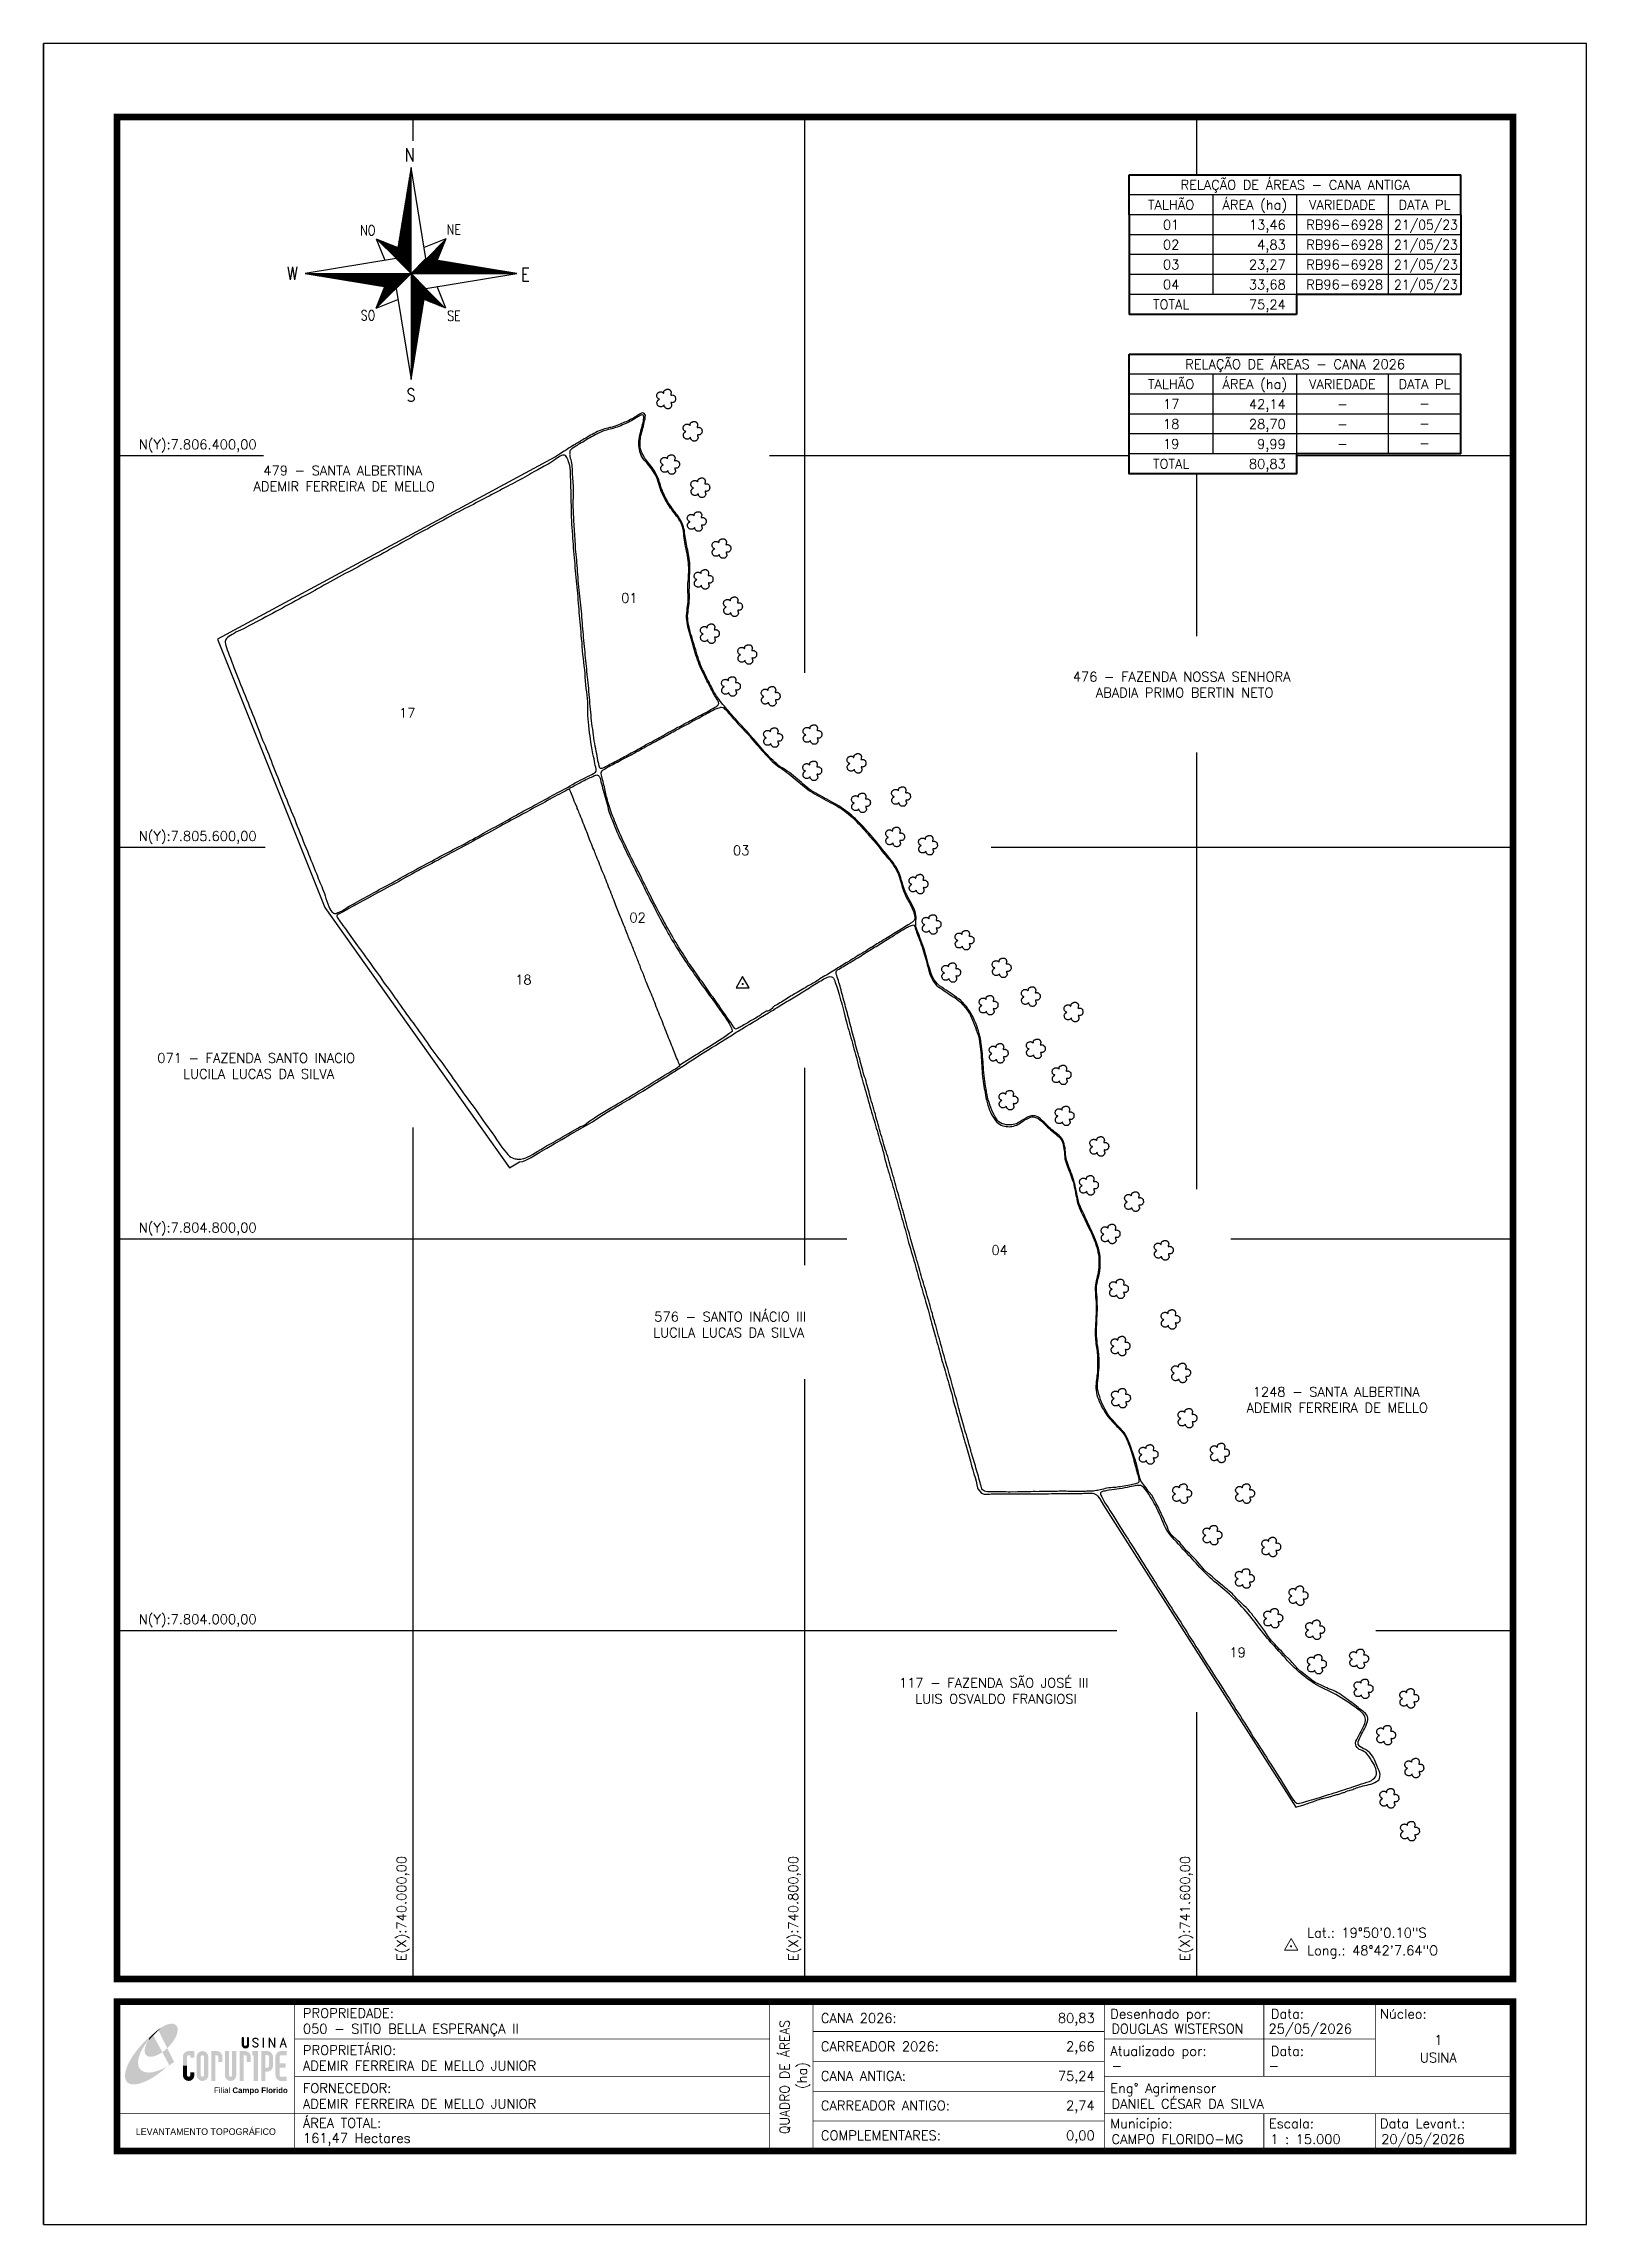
# Model space of a CAD drawing. Header units: feet. Extents: x 739246 to 742396, y 7802787 to 7807242.
import ezdxf
from ezdxf.enums import TextEntityAlignment as Align

# ---------------------------------------------------------------- set-up
doc = ezdxf.new("R2010")
doc.units = ezdxf.units.FT
doc.header["$MEASUREMENT"] = 0
doc.linetypes.add('CONTINUO', pattern=[0])
doc.linetypes.add('LIN0', pattern=[0])
doc.layers.add('0114000050', color=1, linetype='Continuous', lineweight=25)
doc.layers.add('0114000050004', color=5, linetype='Continuous', lineweight=25)
for name, color, linetype in [('0114000050001', 5, 'Continuous'), ('0114000050002', 5, 'Continuous'), ('0114000050003', 5, 'Continuous'), ('0114000050017', 5, 'Continuous'), ('0114000050018', 5, 'Continuous'), ('0114000050019', 5, 'Continuous'), ('CONFRONTANTES', 7, 'Continuous'), ('MALHA', 8, 'Continuous'), ('MARGEM', 5, 'Continuous'), ('MATO', 94, 'Continuous'), ('QUADRO_DE_AREAS_CANA_2026', 7, 'Continuous'), ('QUADRO_DE_AREAS_CANA_ANTIGA', 7, 'Continuous'), ('SETA_NORTE', 3, 'Continuous'), ('TEXTO', 7, 'Continuous')]:
    doc.layers.add(name, color=color, linetype=linetype)
doc.styles.add('ARIAL', font='arial.ttf')
doc.styles.add('ROMANS', font='romans')
doc.styles.add('Simplex', font='simplex.shx')

msp = doc.modelspace()

# ---------------------------------------------------------------- texts
at = {"layer": 'CONFRONTANTES', "color": 7, "linetype": 'Continuous', "style": 'Simplex'}
for s, p in [('479 - SANTA ALBERTINA ', (739694.3, 7806360)), ('ADEMIR FERREIRA DE MELLO', (739674.3, 7806327.5)), ('476 - FAZENDA NOSSA SENHORA ', (741347.1, 7805938.7, 979.4)), ('ABADIA PRIMO BERTIN NETO', (741394, 7805906.2, 979.4)), ('071 - FAZENDA SANTO INACIO  ', (739477.9, 7805159.7, 1127.4)), ('LUCILA LUCAS DA SILVA', (739530.4, 7805127.2, 1127.4)), ('576 - SANTO INÁCIO III ', (740492.5, 7804631.3)), ('LUCILA LUCAS DA SILVA', (740490.2, 7804598.8)), ('1248 - SANTA ALBERTINA ', (741714.5, 7804477.7)), ('ADEMIR FERREIRA DE MELLO', (741702, 7804445.2)), ('117 - FAZENDA SÃO JOSÉ III  ', (740992.2, 7803883.2)), ('LUIS OSVALDO FRANGIOSI', (741025.2, 7803850.7))]:
    msp.add_text(s, height=19.5, dxfattribs=at).set_placement(p)
at = {"layer": 'MALHA', "linetype": 'ByBlock', "style": 'Simplex'}
for s, p in [('N(Y):7.806.400,00', (739560.2, 7806422.9)), ('N(Y):7.805.600,00', (739560.2, 7805622.9)), ('N(Y):7.804.800,00', (739560.2, 7804822.9)), ('N(Y):7.804.000,00', (739560.2, 7804022.9))]:
    msp.add_text(s, height=19.5, dxfattribs=at).set_placement(p, align=Align.MIDDLE_CENTER)
for s, p in [('E(X):740.000,00', (739976.3, 7803432)), ('E(X):740.800,00', (740776.3, 7803432)), ('E(X):741.600,00', (741576.3, 7803432))]:
    msp.add_text(s, height=19.5, rotation=90, dxfattribs=at).set_placement(p, align=Align.MIDDLE_CENTER)
at = {"layer": 'MARGEM', "color": 7, "linetype": 'Continuous', "lineweight": 9, "style": 'Simplex'}
for s, p in [('PROPRIEDADE:', (739775.2, 7803228)), ('Desenhado por:', (741423.6, 7803226.5)), ('Data:', (741751.5, 7803226.5)), ('Núcleo:', (741974.3, 7803226.5)), ('PROPRIETÁRIO:', (739775.2, 7803152.4)), ('Atualizado por:', (741423.6, 7803150.6)), ('Data:', (741751.5, 7803150.6)), ('FORNECEDOR:', (739775.2, 7803074.7)), ('Eng° Agrimensor', (741423.6, 7803074.7)), ('ÁREA TOTAL:', (739775.2, 7803003.6)), ('Municipio:', (741423.6, 7803002.5)), ('Escala:', (741747.6, 7803002.5)), ('Data Levant.:', (741974.3, 7803002.5))]:
    msp.add_text(s, height=19.5, dxfattribs=at).set_placement(p, align=Align.TOP_LEFT)
at = {"layer": 'MARGEM', "color": 7, "linetype": 'Continuous', "style": 'Simplex', "width": 0.95}
msp.add_text('QUADRO DE ÁREAS', height=19.5, rotation=90, dxfattribs=at).set_placement((740758.7, 7803087.8), align=Align.MIDDLE_CENTER)
at = {"layer": 'MARGEM', "color": 7, "linetype": 'Continuous', "style": 'Simplex'}
for s, p in [('CANA 2026:', (740832.7, 7803217.9)), ('25/05/2026', (741746.6, 7803196.2)), ('050 - SITIO BELLA ESPERANÇA II', (739775.2, 7803196.2)), ('CARREADOR 2026:', (740832.7, 7803160.1)), ('ADEMIR FERREIRA DE MELLO JUNIOR', (739775.2, 7803120.6)), ('CANA ANTIGA:', (740832.7, 7803099.7)), ('-', (741426.1, 7803120.6)), ('-', (741746.6, 7803120.6)), ('ADEMIR FERREIRA DE MELLO JUNIOR', (739775.2, 7803042.8)), ('CARREADOR ANTIGO:', (740832.7, 7803039.3)), ('DANIEL CÉSAR DA SILVA', (741426.1, 7803042.8)), ('COMPLEMENTARES:', (740832.7, 7802978.3)), ('161,47 Hectares', (739775.2, 7802972.9)), ('CAMPO FLORIDO-MG', (741426.1, 7802970.6)), ('1 : 15.000', (741750.2, 7802970.6)), ('20/05/2026', (741976.8, 7802970.6))]:
    msp.add_text(s, height=19.5, dxfattribs=at).set_placement(p, align=Align.TOP_LEFT)
for s, p in [('80,83', (741391.8, 7803217.9)), ('2,66', (741391.8, 7803160.1)), ('75,24', (741391.8, 7803099.7)), ('2,74', (741391.8, 7803039.3)), ('0,00', (741391.8, 7802978.3))]:
    msp.add_text(s, height=19.5, dxfattribs=at).set_placement(p, align=Align.TOP_RIGHT)
at = {"layer": 'MARGEM', "color": 7, "linetype": 'Continuous', "style": 'Simplex', "width": 0.98}
msp.add_text('DOUGLAS WISTERSON', height=19.5, dxfattribs=at).set_placement((741426.1, 7803196.2), align=Align.TOP_LEFT)
at = {"layer": 'MARGEM', "color": 7, "linetype": 'Continuous', "style": 'Simplex'}
for s, p in [('1', (742093.4, 7803163.4)), ('USINA', (742093.4, 7803127.4))]:
    msp.add_text(s, height=19.5, dxfattribs=at).set_placement(p, align=Align.MIDDLE_CENTER)
msp.add_text('(ha)', height=19.5, rotation=90, dxfattribs=at).set_placement((740794.3, 7803090.8), align=Align.MIDDLE_CENTER)
at = {"layer": 'MARGEM', "color": 7, "linetype": 'ByBlock'}
msp.add_text('LEVANTAMENTO TOPOGRÁFICO', height=13.5, dxfattribs=at).set_placement((739576.9, 7802976.2), align=Align.MIDDLE_CENTER)
at = {"layer": 'QUADRO_DE_AREAS_CANA_2026', "linetype": 'Continuous', "style": 'Simplex'}
for s, p in [('RELAÇÃO DE ÁREAS - CANA 2026', (741801.1, 7806586.7)), ('TALHÃO', (741547.9, 7806546)), ('ÁREA (ha)', (741718.7, 7806546)), ('VARIEDADE', (741897.5, 7806546)), ('DATA PL', (742065.3, 7806546)), ('17', (741547.9, 7806505.3)), ('-', (741897.5, 7806505.3)), ('-', (742065.2, 7806506.6)), ('18', (741547.9, 7806464.6)), ('-', (741897.5, 7806464.6)), ('-', (742065.2, 7806465.9)), ('19', (741547.9, 7806423.9)), ('-', (741897.5, 7806423.9)), ('-', (742065.2, 7806425.2)), ('TOTAL', (741547.9, 7806383.2))]:
    msp.add_text(s, height=19.5, dxfattribs=at).set_placement(p, align=Align.MIDDLE_CENTER)
for s, p in [('42,14', (741781.9, 7806495.5)), ('28,70', (741781.9, 7806454.8)), ('9,99', (741781.9, 7806414)), ('80,83', (741781.9, 7806373.3))]:
    msp.add_text(s, height=19.5, dxfattribs=at).set_placement(p, align=Align.RIGHT)
at = {"layer": 'QUADRO_DE_AREAS_CANA_ANTIGA', "linetype": 'Continuous', "style": 'Simplex'}
for s, p in [('RELAÇÃO DE ÁREAS - CANA ANTIGA', (741801.1, 7806953.2)), ('TALHÃO', (741547.9, 7806912.4)), ('ÁREA (ha)', (741718.7, 7806912.4)), ('VARIEDADE', (741897.5, 7806912.4)), ('DATA PL', (742065.3, 7806912.4)), ('01', (741547.9, 7806871.7)), ('02', (741547.9, 7806831)), ('03', (741547.9, 7806790.3)), ('04', (741547.9, 7806749.6)), ('TOTAL', (741547.9, 7806708.9))]:
    msp.add_text(s, height=19.5, dxfattribs=at).set_placement(p, align=Align.MIDDLE_CENTER)
for s, p in [('13,46', (741781.9, 7806861.9)), ('RB96-6928', (741980.8, 7806861.9)), ('4,83', (741781.9, 7806821.2)), ('RB96-6928', (741980.8, 7806821.2)), ('23,27', (741781.9, 7806780.5)), ('RB96-6928', (741980.8, 7806780.5)), ('33,68', (741781.9, 7806739.7)), ('RB96-6928', (741980.8, 7806739.7)), ('75,24', (741781.9, 7806699))]:
    msp.add_text(s, height=19.5, dxfattribs=at).set_placement(p, align=Align.RIGHT)
at = {"layer": 'QUADRO_DE_AREAS_CANA_ANTIGA', "linetype": 'Continuous', "style": 'Simplex', "width": 0.95}
for p in [(742133.3, 7806861.9), (742133.3, 7806821.2), (742133.3, 7806780.5), (742133.3, 7806739.7)]:
    msp.add_text('21/05/23', height=19.5, dxfattribs=at).set_placement(p, align=Align.RIGHT)
at = {"layer": 'TEXTO', "linetype": 'Continuous', "style": 'Simplex'}
for s, p in [('01', (740458.4, 7806099.5)), ('03', (740686.6, 7805583.9)), ('02', (740475.2, 7805446.6)), ('04', (741214.4, 7804767.4))]:
    msp.add_text(s, height=19.5, dxfattribs=at).set_placement(p, align=Align.RIGHT)
for s, p in [('17', (739988.3, 7805859)), ('18', (740225.3, 7805313.9)), ('19', (741683.7, 7803939.6))]:
    msp.add_text(s, height=19.5, dxfattribs=at).set_placement(p, align=Align.BOTTOM_CENTER)
at = {"layer": 'TEXTO', "linetype": 'ByBlock', "style": 'Simplex'}
for s, p in [('Lat.: 19°50\'0.10"S', (741825.5, 7803372.8, 1970.3)), ('Long.: 48°42\'7.64"O', (741825.5, 7803336.6, 1970.3))]:
    msp.add_text(s, height=19.5, dxfattribs=at).set_placement(p)

# ---------------------------------------------------------------- blocks, each defined once
blk = doc.blocks.new('ARVORE')
at = {"layer": 'MATO', "linetype": 'CONTINUO'}
blk.add_lwpolyline([(741478.5, 7804819.6), (741477.5, 7804818.7), (741476.3, 7804817.7), (741475, 7804816.7), (741473.6, 7804816.3), (741472.1, 7804816.2), (741470.6, 7804816.2), (741469.5, 7804816.5), (741468.4, 7804816.9), (741467.5, 7804817.4), (741466.7, 7804818.1), (741465.9, 7804818.8), (741465.3, 7804819.6), (741464.9, 7804820.4), (741464.6, 7804821.2), (741464.4, 7804822.1), (741464.2, 7804823.3), (741464.1, 7804824.6), (741464.1, 7804825.8), (741464.4, 7804826.7), (741464.9, 7804827.4), (741465.3, 7804828.1), (741465.7, 7804828.7), (741466.1, 7804829.3), (741466.6, 7804829.8), (741467.6, 7804830.5), (741468.5, 7804831), (741469.1, 7804831.5), (741468.8, 7804831.7), (741468.2, 7804831.9), (741467.5, 7804832), (741467, 7804832.4), (741466.5, 7804832.8), (741465.9, 7804833.4), (741465.2, 7804834.2), (741464.6, 7804835.2), (741464.1, 7804836.3), (741463.8, 7804837.4), (741463.7, 7804838.6), (741463.7, 7804839.8), (741464.1, 7804841.1), (741464.5, 7804842.3), (741465.1, 7804843.4), (741465.5, 7804844), (741465.9, 7804844.4), (741466.5, 7804844.7), (741467.3, 7804845.3), (741468.1, 7804845.8), (741469.1, 7804846.3), (741470, 7804846.5), (741470.9, 7804846.6), (741471.8, 7804846.7), (741472.5, 7804846.6), (741473.3, 7804846.5), (741473.9, 7804846.4), (741474.5, 7804846.2), (741475.1, 7804845.9), (741475.6, 7804845.6), (741476.3, 7804844.8), (741477, 7804844.2), (741477.5, 7804843.9), (741477.8, 7804844.8), (741478, 7804845.9), (741478.1, 7804847.1), (741478.2, 7804847.6), (741478.3, 7804848), (741478.5, 7804848.4), (741478.9, 7804849), (741479.4, 7804849.6), (741479.9, 7804850.1), (741480.6, 7804850.4), (741481.3, 7804850.7), (741482, 7804850.9), (741482.7, 7804851.2), (741483.4, 7804851.5), (741484.1, 7804851.8), (741484.8, 7804851.9), (741485.6, 7804852), (741486.3, 7804852), (741487.1, 7804852), (741487.8, 7804851.9), (741488.5, 7804851.7), (741489.1, 7804851.5), (741489.7, 7804851.1), (741490.3, 7804850.8), (741490.7, 7804850.4), (741491.2, 7804849.9), (741491.6, 7804849.4), (741492, 7804848.7), (741492.4, 7804847.9), (741492.7, 7804847.1), (741493, 7804846.4), (741493.1, 7804845.6), (741493.2, 7804844.6), (741492.7, 7804843), (741492.3, 7804841.4), (741492.1, 7804840.1), (741492.9, 7804839.9), (741494, 7804840), (741495.3, 7804840.2), (741496.2, 7804840.1), (741497, 7804839.9), (741497.8, 7804839.6), (741498.7, 7804839), (741499.6, 7804838.3), (741500.3, 7804837.6), (741500.9, 7804837.3), (741501.3, 7804836.9), (741501.6, 7804836.1), (741501.9, 7804834.1), (741502.1, 7804832), (741502, 7804829.9), (741501.6, 7804828.7), (741501.1, 7804827.8), (741500.5, 7804827.2), (741499.9, 7804826.4), (741499.3, 7804825.8), (741498.5, 7804825.3), (741497.5, 7804824.9), (741496.4, 7804824.6), (741495.3, 7804824.5), (741494.2, 7804824.8), (741493.2, 7804825), (741492.6, 7804824.7), (741492.9, 7804823), (741493.5, 7804821), (741494.1, 7804819), (741494, 7804817.9), (741493.8, 7804817.2), (741493.4, 7804816.5), (741492.9, 7804815.7), (741492.3, 7804814.9), (741491.7, 7804814.2), (741491.1, 7804813.6), (741490.5, 7804813.1), (741489.9, 7804812.7), (741489.1, 7804812.4), (741488.2, 7804812.2), (741487.3, 7804812.1), (741486.4, 7804812.1), (741485.5, 7804812.1), (741484.7, 7804812.2), (741484, 7804812.3), (741483.4, 7804812.5), (741482.8, 7804812.8), (741482, 7804813.4), (741481.3, 7804814.2), (741480.6, 7804815), (741480, 7804815.6), (741479.4, 7804816.2), (741479, 7804816.9), (741478.9, 7804818), (741478.7, 7804819), (741478.6, 7804819.9)], dxfattribs=at)
blk = doc.blocks.new('A$C309442C0')
at = {"layer": 'SETA_NORTE', "linetype": 'Continuous'}
h = blk.add_hatch(dxfattribs=at)
h.set_pattern_fill('ANSI31', color=256, scale=0.1375, angle=-90, style=0)
h.set_pattern_definition([(315, (-215853.3434, 13873.16845), (0.3086963042, 0.3086963042), [])])
h.paths.add_polyline_path([(73.5, 97.4), (74.7, 104.9), (60, 110.8)])
h = blk.add_hatch(dxfattribs=at)
h.set_pattern_fill('ANSI31', color=256, scale=0.1375, angle=180, style=0)
h.set_pattern_definition([(225, (13869.59828, 216024.21475), (0.3086963042, -0.3086963042), [])])
h.paths.add_polyline_path([(93.8, 97.4), (101.4, 96.2), (107.3, 110.8)])
h = blk.add_hatch(dxfattribs=at)
h.set_pattern_fill('ANSI31', color=256, scale=0.1375, style=0)
h.set_pattern_definition([(45, (-13702.2971, -215849.77324), (-0.3086963042, 0.3086963042), [])])
h.paths.add_polyline_path([(73.5, 77), (65.9, 78.3), (60, 63.6)])
h = blk.add_hatch(dxfattribs=at)
h.set_pattern_fill('ANSI31', color=256, scale=0.1375, angle=90, style=0)
h.set_pattern_definition([(135, (216020.6446, -13698.72693), (-0.3086963042, -0.3086963042), [])])
h.paths.add_polyline_path([(93.8, 77), (92.6, 69.5), (107.3, 63.6)])
for p, q in [((81.6, 146.8), (83.7, 148.9)), ((81.7, 147.6), (83.7, 149.5)), ((81.8, 148.3), (83.7, 150.1)), ((82, 149.1), (83.7, 150.8)), ((82.1, 149.9), (83.7, 151.4)), ((82.2, 150.6), (83.7, 152.1)), ((82.3, 151.4), (83.7, 152.7)), ((82.5, 152.2), (83.7, 153.3)), ((82.6, 152.9), (83.7, 154)), ((82.7, 153.7), (83.7, 154.6)), ((82.9, 154.4), (83.7, 155.2)), ((83, 155.2), (83.7, 155.9)), ((83.1, 156), (83.7, 156.5)), ((83.2, 156.7), (83.7, 157.2)), ((83.4, 157.5), (83.7, 157.8)), ((83.5, 158.3), (83.7, 158.4)), ((83.6, 159), (83.7, 159.1)), ((78.7, 129.3), (83.7, 134.2)), ((78.8, 130), (83.7, 134.9)), ((79, 130.8), (83.7, 135.5)), ((79.1, 131.6), (83.7, 136.1)), ((79.2, 132.3), (83.7, 136.8)), ((79.3, 133.1), (83.7, 137.4)), ((79.5, 133.8), (83.7, 138)), ((79.6, 134.6), (83.7, 138.7)), ((79.7, 135.4), (83.7, 139.3)), ((79.8, 136.1), (83.7, 140)), ((80, 136.9), (83.7, 140.6)), ((80.1, 137.7), (83.7, 141.2)), ((80.2, 138.4), (83.7, 141.9)), ((80.3, 139.2), (83.7, 142.5)), ((80.5, 139.9), (83.7, 143.1)), ((80.6, 140.7), (83.7, 143.8)), ((80.7, 141.5), (83.7, 144.4)), ((80.8, 142.2), (83.7, 145)), ((81, 143), (83.7, 145.7)), ((81.1, 143.8), (83.7, 146.3)), ((81.2, 144.5), (83.7, 147)), ((81.3, 145.3), (83.7, 147.6)), ((81.5, 146.1), (83.7, 148.2)), ((75.7, 111), (83.7, 118.9)), ((75.8, 111.7), (83.7, 119.6)), ((75.9, 112.5), (83.7, 120.2)), ((76.1, 113.3), (83.7, 120.8)), ((76.2, 114), (83.7, 121.5)), ((76.3, 114.8), (83.7, 122.1)), ((76.4, 115.5), (83.7, 122.8)), ((76.6, 116.3), (83.7, 123.4)), ((76.7, 117.1), (83.7, 124)), ((76.8, 117.8), (83.7, 124.7)), ((76.9, 118.6), (83.7, 125.3)), ((77.1, 119.4), (83.7, 125.9)), ((77.2, 120.1), (83.7, 126.6)), ((77.3, 120.9), (83.7, 127.2)), ((77.4, 121.6), (83.7, 127.8)), ((77.6, 122.4), (83.7, 128.5)), ((77.7, 123.2), (83.7, 129.1)), ((77.8, 123.9), (83.7, 129.8)), ((78, 124.7), (83.7, 130.4)), ((78.1, 125.5), (83.7, 131)), ((78.2, 126.2), (83.7, 131.7)), ((78.3, 127), (83.7, 132.3)), ((78.5, 127.7), (83.7, 132.9)), ((78.6, 128.5), (83.7, 133.6)), ((60, 110.8), (74.7, 104.9)), ((60, 110.8), (65.9, 96.2)), ((73.5, 97.3), (83.7, 107.5)), ((73.6, 98), (83.7, 108.1)), ((73.7, 98.8), (83.7, 108.7)), ((73.8, 99.5), (83.7, 109.4)), ((73.8, 97), (83.7, 106.8)), ((73.9, 100.3), (83.7, 110)), ((74.1, 101.1), (83.7, 110.6)), ((74.2, 101.8), (83.7, 111.3)), ((74.2, 96.7), (83.7, 106.2)), ((74.3, 102.6), (83.7, 111.9)), ((74.4, 103.3), (83.7, 112.6)), ((74.5, 96.4), (83.7, 105.6)), ((74.6, 104.1), (83.7, 113.2)), ((74.7, 104.9), (83.7, 113.8)), ((74.8, 105.6), (83.7, 114.5)), ((74.8, 96.1), (83.7, 104.9)), ((74.9, 106.4), (83.7, 115.1)), ((75.1, 107.2), (83.7, 115.7)), ((75.1, 95.7), (83.7, 104.3)), ((75.2, 107.9), (83.7, 116.4)), ((75.3, 108.7), (83.7, 117)), ((75.4, 109.4), (83.7, 117.7)), ((75.6, 110.2), (83.7, 118.3)), ((107.3, 110.8), (92.6, 104.9)), ((107.3, 110.8), (101.4, 96.2)), ((75.4, 95.4), (83.7, 103.6)), ((75.8, 95.1), (83.7, 103)), ((76.1, 94.8), (83.7, 102.4)), ((76.4, 94.5), (83.7, 101.7)), ((76.7, 94.2), (83.7, 101.1)), ((77, 93.8), (83.7, 100.5)), ((77.4, 93.5), (83.7, 99.8)), ((77.7, 93.2), (83.7, 99.2)), ((78, 92.9), (83.7, 98.5)), ((78.3, 92.6), (83.7, 97.9)), ((78.6, 92.2), (83.7, 97.3)), ((78.9, 91.9), (83.7, 96.6)), ((79.3, 91.6), (83.7, 96)), ((79.6, 91.3), (83.7, 95.4)), ((79.9, 91), (83.7, 94.7)), ((80.2, 90.7), (83.7, 94.1)), ((80.5, 90.3), (83.7, 93.4)), ((80.9, 90), (83.7, 92.8)), ((81.2, 89.7), (83.7, 92.2)), ((81.5, 89.4), (83.7, 91.5)), ((81.8, 89.1), (83.7, 90.9)), ((82.1, 88.7), (83.7, 90.3)), ((82.4, 88.4), (83.7, 89.6)), ((83.8, 87.2), (94, 97.4)), ((84.4, 87.2), (94.5, 97.3)), ((85.1, 87.2), (95.1, 97.2)), ((85.7, 87.2), (95.6, 97.1)), ((86.3, 87.2), (96.2, 97)), ((87, 87.2), (96.7, 96.9)), ((87.6, 87.2), (97.2, 96.9)), ((88.3, 87.2), (97.8, 96.8)), ((88.9, 87.2), (98.3, 96.7)), ((89.5, 87.2), (98.9, 96.6)), ((90.2, 87.2), (99.4, 96.5)), ((90.8, 87.2), (100, 96.4)), ((91.4, 87.2), (100.5, 96.3)), ((92.1, 87.2), (101.1, 96.2)), ((92.7, 87.2), (101.6, 96.1)), ((93.4, 87.2), (102.2, 96)), ((94, 87.2), (102.7, 96)), ((94.6, 87.2), (103.3, 95.9)), ((95.3, 87.2), (103.8, 95.8)), ((95.9, 87.2), (104.4, 95.7)), ((96.5, 87.2), (104.9, 95.6)), ((97.2, 87.2), (105.5, 95.5)), ((97.8, 87.2), (106, 95.4)), ((98.4, 87.2), (106.5, 95.3)), ((99.1, 87.2), (107.1, 95.2)), ((99.7, 87.2), (107.6, 95.1)), ((100.4, 87.2), (108.2, 95.1)), ((101, 87.2), (108.7, 95)), ((101.6, 87.2), (109.3, 94.9)), ((102.3, 87.2), (109.8, 94.8)), ((102.9, 87.2), (110.4, 94.7)), ((103.5, 87.2), (110.9, 94.6)), ((104.2, 87.2), (111.5, 94.5)), ((104.8, 87.2), (112, 94.4)), ((105.5, 87.2), (112.6, 94.3)), ((106.1, 87.2), (113.1, 94.2)), ((106.7, 87.2), (113.7, 94.1)), ((107.4, 87.2), (114.2, 94.1)), ((108, 87.2), (114.8, 94)), ((108.6, 87.2), (115.3, 93.9)), ((109.3, 87.2), (115.8, 93.8)), ((109.9, 87.2), (116.4, 93.7)), ((110.6, 87.2), (116.9, 93.6)), ((111.2, 87.2), (117.5, 93.5)), ((111.8, 87.2), (118, 93.4)), ((112.5, 87.2), (118.6, 93.3)), ((113.1, 87.2), (119.1, 93.2)), ((113.7, 87.2), (119.7, 93.2)), ((114.4, 87.2), (120.2, 93.1)), ((115, 87.2), (120.8, 93)), ((115.6, 87.2), (121.3, 92.9)), ((116.3, 87.2), (121.9, 92.8)), ((116.9, 87.2), (122.4, 92.7)), ((117.6, 87.2), (123, 92.6)), ((118.2, 87.2), (123.5, 92.5)), ((118.8, 87.2), (124, 92.4)), ((119.5, 87.2), (124.6, 92.3)), ((120.1, 87.2), (125.1, 92.3)), ((120.7, 87.2), (125.7, 92.2)), ((121.4, 87.2), (126.2, 92.1)), ((122, 87.2), (126.8, 92)), ((122.7, 87.2), (127.3, 91.9)), ((123.3, 87.2), (127.9, 91.8)), ((123.9, 87.2), (128.4, 91.7)), ((124.6, 87.2), (129, 91.6)), ((125.2, 87.2), (129.5, 91.5)), ((125.8, 87.2), (130.1, 91.4)), ((126.5, 87.2), (130.6, 91.4)), ((127.1, 87.2), (131.2, 91.3)), ((127.8, 87.2), (131.7, 91.2)), ((128.4, 87.2), (132.3, 91.1)), ((129, 87.2), (132.8, 91)), ((129.7, 87.2), (133.3, 90.9)), ((130.3, 87.2), (133.9, 90.8)), ((130.9, 87.2), (134.4, 90.7)), ((131.6, 87.2), (135, 90.6)), ((132.2, 87.2), (135.5, 90.5)), ((132.8, 87.2), (136.1, 90.5)), ((133.5, 87.2), (136.6, 90.4)), ((134.1, 87.2), (137.2, 90.3)), ((134.8, 87.2), (137.7, 90.2)), ((135.4, 87.2), (138.3, 90.1)), ((136, 87.2), (138.8, 90)), ((136.7, 87.2), (139.4, 89.9)), ((137.3, 87.2), (139.9, 89.8)), ((137.9, 87.2), (140.5, 89.7)), ((138.6, 87.2), (141, 89.6)), ((139.2, 87.2), (141.6, 89.6)), ((139.9, 87.2), (142.1, 89.5)), ((140.5, 87.2), (142.6, 89.4)), ((141.1, 87.2), (143.2, 89.3)), ((141.8, 87.2), (143.7, 89.2)), ((142.4, 87.2), (144.3, 89.1)), ((11.8, 87.2), (11.8, 87.2)), ((12.3, 87.1), (12.4, 87.2)), ((12.9, 87), (13.1, 87.2)), ((13.4, 86.9), (13.7, 87.2)), ((14, 86.8), (14.4, 87.2)), ((14.5, 86.7), (15, 87.2)), ((15.1, 86.6), (15.6, 87.2)), ((15.6, 86.6), (16.3, 87.2)), ((16.2, 86.5), (16.9, 87.2)), ((16.7, 86.4), (17.5, 87.2)), ((17.2, 86.3), (18.2, 87.2)), ((17.8, 86.2), (18.8, 87.2)), ((18.3, 86.1), (19.5, 87.2)), ((18.9, 86), (20.1, 87.2)), ((19.4, 85.9), (20.7, 87.2)), ((20, 85.8), (21.4, 87.2)), ((20.5, 85.7), (22, 87.2)), ((21.1, 85.7), (22.6, 87.2)), ((21.6, 85.6), (23.3, 87.2)), ((22.2, 85.5), (23.9, 87.2)), ((22.7, 85.4), (24.6, 87.2)), ((23.3, 85.3), (25.2, 87.2)), ((23.8, 85.2), (25.8, 87.2)), ((24.4, 85.1), (26.5, 87.2)), ((24.9, 85), (27.1, 87.2)), ((25.5, 84.9), (27.7, 87.2)), ((26, 84.8), (28.4, 87.2)), ((26.5, 84.8), (29, 87.2)), ((27.1, 84.7), (29.6, 87.2)), ((27.6, 84.6), (30.3, 87.2)), ((28.2, 84.5), (30.9, 87.2)), ((28.7, 84.4), (31.6, 87.2)), ((29.3, 84.3), (32.2, 87.2)), ((29.8, 84.2), (32.8, 87.2)), ((30.4, 84.1), (33.5, 87.2)), ((30.9, 84), (34.1, 87.2)), ((31.5, 83.9), (34.7, 87.2)), ((32, 83.9), (35.4, 87.2)), ((32.6, 83.8), (36, 87.2)), ((33.1, 83.7), (36.7, 87.2)), ((33.7, 83.6), (37.3, 87.2)), ((34.2, 83.5), (37.9, 87.2)), ((34.7, 83.4), (38.6, 87.2)), ((35.3, 83.3), (39.2, 87.2)), ((35.8, 83.2), (39.8, 87.2)), ((36.4, 83.1), (40.5, 87.2)), ((36.9, 83), (41.1, 87.2)), ((37.5, 83), (41.8, 87.2)), ((38, 82.9), (42.4, 87.2)), ((38.6, 82.8), (43, 87.2)), ((39.1, 82.7), (43.7, 87.2)), ((39.7, 82.6), (44.3, 87.2)), ((40.2, 82.5), (44.9, 87.2)), ((40.8, 82.4), (45.6, 87.2)), ((41.3, 82.3), (46.2, 87.2)), ((41.9, 82.2), (46.8, 87.2)), ((42.4, 82.1), (47.5, 87.2)), ((43, 82.1), (48.1, 87.2)), ((43.5, 82), (48.8, 87.2)), ((44, 81.9), (49.4, 87.2)), ((44.6, 81.8), (50, 87.2)), ((45.1, 81.7), (50.7, 87.2)), ((45.7, 81.6), (51.3, 87.2)), ((46.2, 81.5), (51.9, 87.2)), ((46.8, 81.4), (52.6, 87.2)), ((47.3, 81.3), (53.2, 87.2)), ((47.9, 81.2), (53.9, 87.2)), ((48.4, 81.2), (54.5, 87.2)), ((49, 81.1), (55.1, 87.2)), ((49.5, 81), (55.8, 87.2)), ((50.1, 80.9), (56.4, 87.2)), ((50.6, 80.8), (57, 87.2)), ((51.2, 80.7), (57.7, 87.2)), ((51.7, 80.6), (58.3, 87.2)), ((52.3, 80.5), (59, 87.2)), ((52.8, 80.4), (59.6, 87.2)), ((53.3, 80.3), (60.2, 87.2)), ((53.9, 80.3), (60.9, 87.2)), ((54.4, 80.2), (61.5, 87.2)), ((55, 80.1), (62.1, 87.2)), ((55.5, 80), (62.8, 87.2)), ((56.1, 79.9), (63.4, 87.2)), ((56.6, 79.8), (64, 87.2)), ((57.2, 79.7), (64.7, 87.2)), ((57.7, 79.6), (65.3, 87.2)), ((58.3, 79.5), (66, 87.2)), ((58.8, 79.4), (66.6, 87.2)), ((59.4, 79.4), (67.2, 87.2)), ((59.9, 79.3), (67.9, 87.2)), ((83.7, 87.2), (60, 63.6)), ((60, 63.6), (65.9, 78.3)), ((60.5, 79.2), (68.5, 87.2)), ((61, 79.1), (69.1, 87.2)), ((61.5, 79), (69.8, 87.2)), ((62.1, 78.9), (70.4, 87.2)), ((62.6, 78.8), (71.1, 87.2)), ((63.2, 78.7), (71.7, 87.2)), ((63.7, 78.6), (72.3, 87.2)), ((64.3, 78.5), (73, 87.2)), ((64.8, 78.4), (73.6, 87.2)), ((65.4, 78.4), (74.2, 87.2)), ((65.9, 78.3), (74.9, 87.2)), ((66.5, 78.2), (75.5, 87.2)), ((67, 78.1), (76.2, 87.2)), ((67.6, 78), (76.8, 87.2)), ((68.1, 77.9), (77.4, 87.2)), ((68.7, 77.8), (78.1, 87.2)), ((69.2, 77.7), (78.7, 87.2)), ((69.8, 77.6), (79.3, 87.2)), ((70.3, 77.5), (80, 87.2)), ((70.8, 77.5), (80.6, 87.2)), ((71.4, 77.4), (81.2, 87.2)), ((71.9, 77.3), (81.9, 87.2)), ((72.5, 77.2), (82.5, 87.2)), ((73, 77.1), (83.2, 87.2)), ((82.8, 88.1), (83.7, 89)), ((83.1, 87.8), (83.7, 88.4)), ((83.4, 87.5), (83.7, 87.7)), ((83.7, 87.1), (83.7, 87.1)), ((83.7, 86.4), (84, 86.8)), ((83.7, 85.8), (84.4, 86.5)), ((83.7, 85.2), (84.7, 86.2)), ((83.7, 84.5), (85, 85.9)), ((83.7, 83.9), (85.3, 85.6)), ((83.7, 83.3), (85.6, 85.2)), ((83.7, 82.6), (86, 84.9)), ((83.7, 82), (86.3, 84.6)), ((83.7, 81.3), (86.6, 84.3)), ((83.7, 80.7), (86.9, 84)), ((83.7, 80.1), (87.2, 83.6)), ((83.7, 79.4), (87.5, 83.3)), ((83.7, 78.8), (87.9, 83)), ((83.7, 78.2), (88.2, 82.7)), ((83.7, 77.5), (88.5, 82.4)), ((83.7, 76.9), (88.8, 82.1)), ((83.7, 76.2), (89.1, 81.7)), ((83.7, 75.6), (89.5, 81.4)), ((83.7, 75), (89.8, 81.1)), ((83.7, 74.3), (90.1, 80.8)), ((83.7, 73.7), (90.4, 80.5)), ((83.7, 73.1), (90.7, 80.1)), ((83.7, 72.4), (91, 79.8)), ((83.7, 71.8), (91.4, 79.5)), ((83.7, 71.2), (91.7, 79.2)), ((83.7, 70.5), (92, 78.9)), ((83.7, 69.9), (92.3, 78.5)), ((83.7, 69.2), (92.6, 78.2)), ((83.7, 68.6), (93, 77.9)), ((83.7, 68), (93.3, 77.6)), ((83.7, 67.3), (93.6, 77.3)), ((83.7, 66.7), (93.8, 76.9)), ((83.7, 66.1), (93.7, 76.1)), ((83.7, 65.4), (93.6, 75.3)), ((83.7, 64.8), (93.4, 74.6)), ((107.3, 63.6), (101.4, 78.3)), ((143, 87.2), (144.8, 89)), ((143.7, 87.2), (145.4, 88.9)), ((144.3, 87.2), (145.9, 88.8)), ((144.9, 87.2), (146.5, 88.7)), ((145.6, 87.2), (147, 88.7)), ((146.2, 87.2), (147.6, 88.6)), ((146.9, 87.2), (148.1, 88.5)), ((147.5, 87.2), (148.7, 88.4)), ((148.1, 87.2), (149.2, 88.3)), ((148.8, 87.2), (149.8, 88.2)), ((149.4, 87.2), (150.3, 88.1)), ((150, 87.2), (150.8, 88)), ((150.7, 87.2), (151.4, 87.9)), ((151.3, 87.2), (151.9, 87.8)), ((152, 87.2), (152.5, 87.8)), ((152.6, 87.2), (153, 87.7)), ((153.2, 87.2), (153.6, 87.6)), ((153.9, 87.2), (154.1, 87.5)), ((154.5, 87.2), (154.7, 87.4)), ((155.1, 87.2), (155.2, 87.3)), ((60, 63.6), (74.7, 69.5)), ((83.7, 64.1), (93.3, 73.8)), ((83.7, 63.5), (93.2, 73)), ((83.7, 62.9), (93.1, 72.3)), ((83.7, 62.2), (92.9, 71.5)), ((83.7, 61.6), (92.8, 70.8)), ((83.7, 61), (92.7, 70)), ((83.7, 60.3), (92.6, 69.2)), ((83.7, 59.7), (92.4, 68.5)), ((83.7, 59), (92.3, 67.7)), ((83.7, 58.4), (92.2, 66.9)), ((83.7, 57.8), (92.1, 66.2)), ((83.7, 57.1), (91.9, 65.4)), ((83.7, 56.5), (91.8, 64.7)), ((83.7, 55.9), (91.7, 63.9)), ((83.7, 55.2), (91.6, 63.1)), ((83.7, 54.6), (91.4, 62.4)), ((83.7, 54), (91.3, 61.6)), ((83.7, 53.3), (91.2, 60.8)), ((83.7, 52.7), (91.1, 60.1)), ((107.3, 63.6), (92.6, 69.5)), ((83.7, 52), (90.9, 59.3)), ((83.7, 51.4), (90.8, 58.6)), ((83.7, 50.8), (90.7, 57.8)), ((83.7, 50.1), (90.5, 57)), ((83.7, 49.5), (90.4, 56.3)), ((83.7, 48.9), (90.3, 55.5)), ((83.7, 48.2), (90.2, 54.7)), ((83.7, 47.6), (90, 54)), ((83.7, 46.9), (89.9, 53.2)), ((83.7, 46.3), (89.8, 52.5)), ((83.7, 45.7), (89.7, 51.7)), ((83.7, 45), (89.5, 50.9)), ((83.7, 44.4), (89.4, 50.2)), ((83.7, 43.8), (89.3, 49.4)), ((83.7, 43.1), (89.2, 48.6)), ((83.7, 42.5), (89, 47.9)), ((83.7, 41.8), (88.9, 47.1)), ((83.7, 41.2), (88.8, 46.3)), ((83.7, 40.6), (88.7, 45.6)), ((83.7, 39.9), (88.5, 44.8)), ((83.7, 39.3), (88.4, 44.1)), ((83.7, 38.7), (88.3, 43.3)), ((83.7, 38), (88.2, 42.5)), ((83.7, 37.4), (88, 41.8)), ((83.7, 36.8), (87.9, 41)), ((83.7, 36.1), (87.8, 40.2)), ((83.7, 35.5), (87.7, 39.5)), ((83.7, 34.8), (87.5, 38.7)), ((83.7, 34.2), (87.4, 38)), ((83.7, 33.6), (87.3, 37.2)), ((83.7, 32.9), (87.2, 36.4)), ((83.7, 32.3), (87, 35.7)), ((83.7, 31.7), (86.9, 34.9)), ((83.7, 31), (86.8, 34.1)), ((83.7, 30.4), (86.7, 33.4)), ((83.7, 29.7), (86.5, 32.6)), ((83.7, 29.1), (86.4, 31.9)), ((83.7, 28.5), (86.3, 31.1)), ((83.7, 27.8), (86.2, 30.3)), ((83.7, 27.2), (86, 29.6)), ((83.7, 26.6), (85.9, 28.8)), ((83.7, 25.9), (85.8, 28)), ((83.7, 25.3), (85.6, 27.3)), ((83.7, 24.6), (85.5, 26.5)), ((83.7, 24), (85.4, 25.8)), ((83.7, 23.4), (85.3, 25)), ((83.7, 22.7), (85.1, 24.2)), ((83.7, 22.1), (85, 23.5)), ((83.7, 21.5), (84.9, 22.7)), ((83.7, 20.8), (84.8, 21.9)), ((83.7, 20.2), (84.6, 21.2)), ((83.7, 19.6), (84.5, 20.4)), ((83.7, 18.9), (84.4, 19.7)), ((83.7, 18.3), (84.3, 18.9)), ((83.7, 17.6), (84.1, 18.1)), ((83.7, 17), (84, 17.4)), ((83.7, 16.4), (83.9, 16.6)), ((83.7, 15.7), (83.8, 15.8))]:
    blk.add_line(p, q, dxfattribs=at)
blk.add_lwpolyline([(93.8, 77), (155.7, 87.2), (93.8, 97.4), (83.7, 159.3), (73.5, 97.4), (11.6, 87.2), (73.5, 77), (83.7, 15.1)], close=True, dxfattribs=at)
for points in [[(83.7, 87.2), (83.7, 159.3)], [(83.7, 87.2), (73.5, 97.4)], [(83.7, 87.2), (93.8, 97.4)], [(11.6, 87.2), (155.7, 87.2)], [(83.7, 87.2), (73.5, 77)], [(83.7, 87.2), (93.8, 77)], [(83.7, 87.2), (83.7, 15.1)]]:
    blk.add_lwpolyline(points, dxfattribs=at)
at = {"layer": 'SETA_NORTE', "color": 7, "lineweight": 30, "style": 'ROMANS', "width": 0.8}
for s, height, p in [('N ', 8.94, (79.5, 163.6)), ('NO', 6.88, (49.1, 113.2)), ('NE', 6.87, (108, 113.7)), ('W', 8.94, (-0.7, 82.9)), ('E', 8.94, (158.6, 82.1)), ('SO', 6.88, (49.5, 55.3)), ('SE', 6.87, (108.3, 55)), ('S', 8.94, (80.6, 0))]:
    blk.add_text(s, height=height, dxfattribs=at).set_placement(p)
blk = doc.blocks.new('A$C78F83FB3')
at = {"layer": 'MARGEM'}
h = blk.add_hatch(color=20, dxfattribs=at)
edge = h.paths.add_edge_path()
edge.add_ellipse((19.49, 23.77), major_axis=(-6.68, -6.67), ratio=0.469426, start_angle=292.73277, end_angle=601.25787)
edge.add_ellipse((22.83, 22.05), major_axis=(12.64, 11.29), ratio=0.457614, start_angle=79.90686, end_angle=107.91393)
edge = h.paths.add_edge_path()
edge.add_ellipse((18.28, 18.7), major_axis=(13.95, 13.59), ratio=0.386848, start_angle=63.96117, end_angle=264.59932)
edge.add_ellipse((22.83, 22.05), major_axis=(12.64, 11.29), ratio=0.457614, start_angle=107.91393, end_angle=245.11815, ccw=False)
edge.add_ellipse((19.49, 23.77), major_axis=(-6.68, -6.67), ratio=0.469426, start_angle=241.25787, end_angle=292.73277, ccw=False)
for color, points in [(20, [(15.46, 26.12), (14.17, 24.81), (14.06, 24.24), (14.39, 23.97), (14.67, 24.54), (19.47, 29.32), (18.48, 28.66), (17.31, 27.78)]), (7, [(58.42, 24.9), (57.9, 24.9), (57.9, 21.73, -0.414214), (57.15, 20.98), (56.84, 20.98, -0.414214), (56.09, 21.73), (56.09, 24.9), (55.57, 24.9), (55.57, 21.73, 0.414214), (56.84, 20.46), (57.15, 20.46, 0.414214), (58.42, 21.73)]), (7, [(61.7, 24.9), (61.23, 24.9, 0.396318), (60.04, 23.78), (60.04, 23.72, 0.151912), (60.39, 22.97), (60.46, 22.92), (62.18, 22), (62.85, 21.83, 0.12407), (62.51, 22.42), (60.75, 23.36, -0.13192), (60.56, 23.77, -0.385578), (61.23, 24.37), (61.7, 24.37, -0.414214), (62.37, 23.7), (62.89, 23.7, 0.414214)]), (7, [(62.37, 23.7), (62.89, 23.7, 0.414214), (61.7, 24.9), (61.23, 24.9, 0.396318), (60.04, 23.78), (60.04, 23.72, 0.151912), (60.39, 22.97), (60.46, 22.92), (62.18, 22), (62.18, 22, -0.131921), (62.37, 21.59, -0.385578), (61.7, 20.98), (61.23, 20.98, -0.414214), (60.56, 21.65), (60.04, 21.65, 0.414214), (61.23, 20.46), (61.7, 20.46, 0.402546), (62.89, 21.61, 0.165292), (62.51, 22.42), (60.75, 23.36, -0.13192), (60.56, 23.77, -0.385578), (61.23, 24.37), (61.7, 24.37, -0.414214)]), (7, [(30.97, 12.46), (29.13, 12.46), (29.13, 8.21, 1), (34.29, 8.21), (34.29, 9.41), (32.45, 9.41), (32.45, 8.21, -1), (30.97, 8.21)])]:
    blk.add_hatch(color=color, dxfattribs=at).paths.add_polyline_path(points)
h = blk.add_hatch(color=7, dxfattribs=at)
h.paths.add_polyline_path([(65.24, 24.9), (64.72, 24.9), (64.72, 20.46), (65.24, 20.46)])
h.paths.add_polyline_path([(67.38, 20.46), (67.9, 20.46), (67.9, 23.74), (69.74, 20.46), (70.23, 20.46), (70.23, 24.9), (69.71, 24.9), (69.71, 21.58), (67.85, 24.9), (67.38, 24.9)])
h.paths.add_polyline_path([(72.17, 20.46), (72.72, 20.46), (73.14, 21.73), (74.49, 21.73), (74.9, 20.46), (75.45, 20.46), (74, 24.9), (73.62, 24.9)])
h.paths.add_polyline_path([(73.81, 23.8), (74.32, 22.25), (73.31, 22.25)], flags=16)
h = blk.add_hatch(color=7, dxfattribs=at)
h.paths.add_polyline_path([(31.71, 18.93, 0.414214), (29.13, 16.35), (29.13, 12.46), (30.97, 12.46), (30.97, 16.35, -0.414214), (31.71, 17.09), (32.45, 17.09), (32.45, 16.02), (34.29, 16.02), (34.29, 18.93)])
h.paths.add_polyline_path([(44.15, 17.09, -0.414214), (44.89, 16.35), (44.89, 14.1), (46.72, 14.1), (46.72, 16.17, 0.433937), (44.15, 18.93), (41.77, 18.93), (41.77, 12.46), (43.61, 12.46), (43.61, 17.09)])
h.paths.add_polyline_path([(43.61, 12.46), (41.77, 12.46), (41.77, 5.62), (43.61, 5.62)])
h.paths.add_polyline_path([(47.92, 12.46), (49.75, 12.46), (49.75, 18.93), (47.92, 18.93)])
h.paths.add_polyline_path([(52.91, 18.93), (51.08, 18.93), (51.08, 12.46), (52.91, 12.46)])
h.paths.add_polyline_path([(51.08, 8.12, -1), (49.75, 8.12), (49.75, 12.46), (47.92, 12.46), (47.92, 8.12, 1), (52.91, 8.12), (52.91, 12.46), (51.08, 12.46)])
h.paths.add_polyline_path([(54.41, 12.46), (56.25, 12.46), (56.25, 17.09), (56.79, 17.09, -0.414214), (57.53, 16.35), (57.53, 14.1), (59.36, 14.1), (59.36, 16.17, 0.433937), (56.79, 18.93), (54.41, 18.93)])
h.paths.add_polyline_path([(56.25, 12.46), (54.41, 12.46), (54.41, 5.62), (56.25, 5.62)])
h.paths.add_polyline_path([(60.73, 12.46), (62.58, 12.46), (62.58, 18.93), (60.02, 18.93), (60.02, 17.08), (60.73, 17.08)])
h.paths.add_polyline_path([(62.58, 12.46), (60.73, 12.46), (60.73, 5.62), (62.58, 5.62)])
h.paths.add_polyline_path([(64.06, 12.46), (65.82, 12.46), (65.82, 17.17), (66.66, 17.17, -0.450417), (67.48, 16.25), (67.48, 12.46), (69.24, 12.46, 0.002307), (69.24, 12.48, 0.005282), (69.23, 12.54, -0.000938), (69.23, 12.53), (69.23, 16.17, 0.433937), (66.66, 18.93), (64.06, 18.93)])
h.paths.add_polyline_path([(64.06, 5.62), (65.82, 5.62), (65.82, 9.77), (66.66, 9.77, 0.426056), (69.24, 12.46), (67.48, 12.46), (67.48, 12.45, -0.450417), (66.66, 11.53), (65.82, 11.53), (65.82, 12.46), (64.06, 12.46)])
h.paths.add_polyline_path([(70.37, 12.46), (74.87, 12.46), (74.87, 13.44), (72.21, 13.44), (72.21, 16.35, -0.414214), (72.95, 17.09), (75.38, 17.09), (75.38, 18.93), (72.95, 18.93, 0.414214), (70.37, 16.35)])
h.paths.add_polyline_path([(72.21, 11.62), (74.87, 11.62), (74.87, 12.46), (70.37, 12.46), (70.37, 8.21, 0.414214), (72.95, 5.62), (75.38, 5.62), (75.38, 7.47), (72.95, 7.47, -0.414214), (72.21, 8.21)])
h = blk.add_hatch(color=7, dxfattribs=at)
h.paths.add_polyline_path([(35.29, 16.35), (35.29, 8.21, 1), (40.46, 8.21, 0.016978), (40.45, 8.38), (40.45, 16.17, 0.433937), (37.88, 18.93), (37.87, 18.93, 0.41391)])
h.paths.add_polyline_path([(38.62, 16.35), (38.62, 8.21, -1), (37.13, 8.21), (37.13, 16.35, -1)], flags=16)
at = {"layer": 'MARGEM', "color": 7}
blk.add_lwpolyline([(58.42, 24.9), (57.9, 24.9), (57.9, 21.73, -0.414214), (57.15, 20.98), (56.84, 20.98, -0.414214), (56.09, 21.73), (56.09, 24.9), (55.57, 24.9), (55.57, 21.73, 0.414214), (56.84, 20.46), (57.15, 20.46, 0.414214), (58.42, 21.73), (58.42, 24.9)], format="xyb", close=True, dxfattribs=at)
at = {"layer": 'MARGEM', "color": 252, "insert": (43.05, 2.72), "char_height": 2.5, "attachment_point": 1, "style": 'ARIAL'}
blk.add_mtext_dynamic_manual_height_columns('Filial {\\fArial|b1|i0|c0|p34;Campo Florido}', width=33.0271, gutter_width=2.46, heights=[2.95], dxfattribs=at)

# ---------------------------------------------------------------- linework, layer by layer
at = {"layer": '0114000050', "linetype": 'ByBlock'}
msp.add_lwpolyline([(740217.3, 7804957.1), (740223.8, 7804958.1), (740231.4, 7804961.6), (740241.2, 7804966.5), (740259, 7804976.8), (740272.9, 7804985.2), (740288.2, 7804994.3), (740304, 7805003.3), (740319.5, 7805012.3), (740335.3, 7805021.2), (740350.8, 7805029.9), (740366.1, 7805039.3), (740381.3, 7805049.1), (740396.6, 7805058.5), (740411.6, 7805067.6), (740426.6, 7805076.4), (740440.8, 7805084.9), (740454.7, 7805093.5), (740468.9, 7805101.9), (740482.1, 7805110.2), (740493.6, 7805117.4), (740505.6, 7805124.7), (740516.2, 7805131.3), (740525.4, 7805136.8), (740534.2, 7805142.5), (740541.9, 7805147.4), (740547.3, 7805150.9), (740554.3, 7805154.9), (740564.1, 7805161.5), (740574, 7805167.8), (740587.2, 7805176.9), (740593.8, 7805181), (740600.2, 7805184.9), (740610.3, 7805191), (740617.5, 7805195.3), (740624.5, 7805199.8), (740631.3, 7805204.1), (740638.5, 7805208.4), (740645.4, 7805212.8), (740652, 7805217), (740657.9, 7805220.8), (740661, 7805222.7), (740663.9, 7805224.5), (740669.4, 7805227.8), (740672.1, 7805229.3), (740674.8, 7805230.9), (740680, 7805234.2), (740687.7, 7805238.9), (740695.2, 7805243.1), (740697.5, 7805244.4), (740699.5, 7805245.7), (740701.4, 7805246.9), (740703.3, 7805248.2), (740705.2, 7805249.4), (740706, 7805250.1), (740706.5, 7805250.4), (740707.8, 7805251.3), (740708, 7805251.5), (740708.5, 7805251.7), (740709.1, 7805252), (740709.5, 7805252.3), (740725.7, 7805261.6), (740726.1, 7805261.9), (740727.8, 7805262.9), (740729.9, 7805264.2), (740732.4, 7805265.6), (740735.1, 7805267.3), (740737.9, 7805269.1), (740740.7, 7805271), (740743.6, 7805272.8), (740746.6, 7805274.8), (740749.8, 7805276.7), (740753, 7805278.5), (740756.3, 7805280.6), (740759.6, 7805282.6), (740762.8, 7805284.6), (740766, 7805286.5), (740769.4, 7805288.4), (740772.9, 7805290.4), (740776.4, 7805292.5), (740779.7, 7805294.6), (740783, 7805296.8), (740786.3, 7805298.7), (740789.5, 7805300.6), (740792.7, 7805302.5), (740796.1, 7805304.4), (740799.4, 7805306.6), (740802.8, 7805308.7), (740806.3, 7805310.8), (740809.7, 7805313.1), (740813.2, 7805315.5), (740816.6, 7805317.7), (740820, 7805319.8), (740823.2, 7805321.7), (740826.2, 7805323.6), (740829.3, 7805325.5), (740832.5, 7805327.4), (740835.8, 7805329.4), (740839, 7805331.1), (740842.1, 7805332.8), (740845, 7805334.2), (740848.1, 7805335.2), (740851.2, 7805335.7), (740854.1, 7805335.5), (740856.4, 7805334.4), (740858.2, 7805332.4), (740859.6, 7805329.9), (740860.9, 7805327), (740862.2, 7805323.9), (740863.4, 7805320.5), (740864.6, 7805316.9), (740865.8, 7805312.9), (740867.2, 7805308.6), (740868.5, 7805304), (740869.8, 7805299.1), (740871.3, 7805293.9), (740873, 7805288.4), (740874.6, 7805283.1), (740876, 7805277.8), (740877.3, 7805272.6), (740878.7, 7805267.3), (740880.2, 7805261.6), (740881.6, 7805255.7), (740883.2, 7805249.6), (740884.8, 7805243.5), (740886.4, 7805237.4), (740888, 7805231.7), (740889.5, 7805226.4), (740891.1, 7805221.2), (740892.7, 7805215.9), (740894.2, 7805210.5), (740895.7, 7805205.1), (740897.2, 7805199.5), (740898.6, 7805193.9), (740900.3, 7805188.2), (740901.9, 7805182.4), (740903.5, 7805176.5), (740905.1, 7805170.5), (740906.6, 7805164.6), (740908.2, 7805158.7), (740909.7, 7805152.8), (740911.3, 7805147), (740913, 7805141.1), (740914.5, 7805135.1), (740916, 7805129.2), (740917.6, 7805123.5), (740919.2, 7805118), (740920.9, 7805112.4), (740922.6, 7805106.8), (740924.2, 7805100.9), (740926, 7805095), (740927.6, 7805088.9), (740929.4, 7805082.8), (740931.1, 7805076.6), (740932.8, 7805070.5), (740934.5, 7805064.4), (740936.1, 7805058.5), (740937.9, 7805052.8), (740939.7, 7805047.4), (740941.2, 7805042.1), (740942.6, 7805036.8), (740944.2, 7805031.4), (740945.8, 7805026.1), (740947.4, 7805021.1), (740948.9, 7805016.1), (740950.5, 7805011.1), (740951.9, 7805005.8), (740953.4, 7805000.4), (740955, 7804994.6), (740956.9, 7804988.6), (740958.6, 7804982.5), (740960.3, 7804976.1), (740962, 7804969.5), (740963.6, 7804962.9), (740965.2, 7804956.6), (740966.9, 7804950.5), (740968.7, 7804944.6), (740970.3, 7804939), (740971.9, 7804933.6), (740973.4, 7804928.2), (740975, 7804922.9), (740976.6, 7804917.6), (740978.2, 7804912.3), (740979.8, 7804906.9), (740981.4, 7804901.5), (740983, 7804896.1), (740984.5, 7804890.6), (740986, 7804885.1), (740987.5, 7804879.6), (740989, 7804874.2), (740990.5, 7804868.7), (740992, 7804863.2), (740993.6, 7804857.9), (740995.1, 7804852.5), (740996.8, 7804847), (740998.3, 7804841.5), (740999.8, 7804836), (741001.3, 7804830.6), (741002.9, 7804825.3), (741004.5, 7804819.7), (741005.9, 7804814.2), (741007.2, 7804809), (741008.7, 7804803.7), (741010.3, 7804798.2), (741011.9, 7804792.6), (741013.6, 7804786.7), (741015.4, 7804780.6), (741017.2, 7804774.5), (741019, 7804768.3), (741020.9, 7804762.2), (741022.6, 7804756.1), (741024.3, 7804750.1), (741025.8, 7804744.2), (741027.4, 7804738.5), (741029, 7804732.7), (741030.7, 7804727), (741032.3, 7804721.3), (741033.8, 7804715.7), (741035.4, 7804710.1), (741037.1, 7804704.6), (741038.7, 7804699.1), (741040.3, 7804693.7), (741041.8, 7804688.3), (741043.4, 7804683), (741044.9, 7804677.9), (741046.3, 7804672.9), (741047.8, 7804668.2), (741049.2, 7804663.7), (741050.5, 7804659.4), (741051.6, 7804654.9), (741052.8, 7804649.8), (741054.3, 7804644.3), (741055.8, 7804638.9), (741057.2, 7804633.7), (741058.5, 7804628.6), (741059.8, 7804623.6), (741061.1, 7804618.8), (741062.5, 7804614), (741063.8, 7804609.4), (741065.2, 7804604.9), (741066.7, 7804599.9), (741068.2, 7804594.6), (741069.7, 7804589.2), (741071.3, 7804583.8), (741072.8, 7804578.4), (741074.1, 7804573.2), (741075.6, 7804568), (741077, 7804563.1), (741078.2, 7804558.4), (741079.3, 7804554), (741080.4, 7804549.8), (741081.4, 7804546.1), (741082.4, 7804543.1), (741083.5, 7804539.5), (741084.9, 7804535.2), (741086.3, 7804530.3), (741087.8, 7804525.2), (741089.3, 7804519.9), (741090.7, 7804514.6), (741092.3, 7804509.2), (741093.8, 7804503.9), (741095.4, 7804498.8), (741096.7, 7804494.1), (741098.1, 7804489.8), (741099.5, 7804485.5), (741100.5, 7804481.4), (741101.3, 7804477.5), (741102.1, 7804473.5), (741103.1, 7804469.4), (741104.4, 7804465), (741105.6, 7804460.5), (741106.8, 7804456.1), (741108, 7804451.9), (741109.2, 7804447.6), (741110.4, 7804443.3), (741111.7, 7804439), (741112.8, 7804435.1), (741113.8, 7804431.3), (741114.6, 7804427.6), (741115.5, 7804424.3), (741116.3, 7804421.2), (741117.4, 7804417.5), (741118.3, 7804414.5), (741119.6, 7804409.9), (741121, 7804404.9), (741122.6, 7804399.9), (741124, 7804395), (741125.4, 7804389.9), (741126.9, 7804384.7), (741128.4, 7804379.3), (741129.9, 7804374.2), (741132.6, 7804364.6), (741135.3, 7804355.1), (741137.9, 7804345.6), (741140.4, 7804336.5), (741142.8, 7804328.4), (741145.2, 7804320.3), (741147.4, 7804312.4), (741149.5, 7804305.2), (741151.3, 7804297.8), (741152.8, 7804291.7), (741153.4, 7804289.2), (741160.4, 7804280.2), (741166, 7804278.6), (741168.4, 7804278.6), (741170.9, 7804278.5), (741173.5, 7804278.5), (741176.7, 7804278.5), (741180.3, 7804278.8), (741183.9, 7804279.2), (741187.6, 7804279.3), (741191.2, 7804279.2), (741194.5, 7804279.1), (741198, 7804279), (741201.9, 7804279), (741206.4, 7804279), (741211.3, 7804279), (741216.4, 7804279.1), (741221.6, 7804279.2), (741226.8, 7804279), (741232.1, 7804279), (741237.5, 7804279.1), (741242.9, 7804279.1), (741248.4, 7804279.1), (741254, 7804278.9), (741259.6, 7804279), (741265.4, 7804279), (741271, 7804279.1), (741276.2, 7804279.2), (741281.1, 7804279.1), (741286.1, 7804279.1), (741291.6, 7804279.1), (741297.4, 7804279.3), (741303.4, 7804279.6), (741309.3, 7804279.6), (741314.9, 7804279.6), (741320.4, 7804279.5), (741325.6, 7804279.6), (741330.5, 7804279.6), (741335.8, 7804279.6), (741340.9, 7804279.6), (741345.7, 7804279.6), (741350.3, 7804279.6), (741354.4, 7804279.6), (741358.1, 7804279.6), (741362.2, 7804279.7), (741366.2, 7804279.9), (741369.9, 7804280.3), (741377.2, 7804280.5), (741384.1, 7804280.6), (741387.2, 7804280.3), (741390.2, 7804279.5), (741395.5, 7804276.9), (741397.4, 7804274.8), (741402.1, 7804268.7), (741409.7, 7804256.2), (741409.7, 7804256.2), (741802.8, 7803638.8), (741818.6, 7803644), (741821.1, 7803644.8), (741824, 7803645.7), (741826.8, 7803646.7), (741829.5, 7803647.6), (741832.1, 7803648.4), (741834.8, 7803649.3), (741837.4, 7803650.1), (741839.9, 7803651), (741842.2, 7803651.9), (741844.3, 7803652.7), (741846.6, 7803653.7), (741850.3, 7803655), (741851.8, 7803655.4), (741853.4, 7803655.9), (741855, 7803656.4), (741856.6, 7803656.8), (741859.1, 7803657.5), (741868.3, 7803659.4), (741872.4, 7803660.6), (741874.2, 7803661), (741876, 7803661.6), (741879.7, 7803662.8), (741881.8, 7803663.4), (741883.9, 7803663.9), (741886.1, 7803664.6), (741888.3, 7803665.2), (741890.3, 7803665.9), (741892.2, 7803666.4), (741894.1, 7803667), (741897.1, 7803668), (741899.4, 7803668.7), (741901.1, 7803669.2), (741903, 7803670), (741904.9, 7803670.8), (741908.2, 7803672.1), (741911.2, 7803673.1), (741913.7, 7803673.8), (741916.1, 7803674.6), (741918.6, 7803675.4), (741921.2, 7803676.2), (741923.8, 7803677.2), (741926.5, 7803678.4), (741929.4, 7803679.5), (741932.6, 7803680.5), (741936.1, 7803681.4), (741939.7, 7803682.3), (741943.6, 7803683.2), (741947.6, 7803684.1), (741951.7, 7803685.1), (741955.9, 7803686.1), (741960, 7803687.4), (741964, 7803689.1), (741972.4, 7803695.1), (741973.5, 7803697.4), (741974.3, 7803701.6), (741974.4, 7803705.5), (741973.7, 7803709.5), (741972.5, 7803713.5), (741970.9, 7803717.6), (741967.9, 7803724.1), (741965.1, 7803731.1), (741962.9, 7803736), (741960.2, 7803741), (741957.1, 7803745.7), (741953.3, 7803750.1), (741949.1, 7803753.9), (741944.5, 7803756.8), (741939.7, 7803758.8), (741936.3, 7803760.9), (741933.3, 7803763.3), (741931.3, 7803765.6), (741930, 7803768), (741929.5, 7803770.3), (741929.8, 7803772.7), (741930.9, 7803775.7), (741932.7, 7803779.2), (741934.6, 7803783.5), (741936.6, 7803787.9), (741938.6, 7803791.9), (741940.4, 7803795.5), (741942.6, 7803799.2), (741944.5, 7803803.1), (741946.2, 7803806.7), (741947.6, 7803810.3), (741948.7, 7803813.9), (741949.6, 7803817.3), (741949.6, 7803820.7), (741948.9, 7803824), (741947.3, 7803827.3), (741945, 7803830.6), (741940.1, 7803834.6), (741936.4, 7803837.5), (741932.8, 7803840.2), (741929.5, 7803842.7), (741926.3, 7803845.3), (741923, 7803847.8), (741919.9, 7803850.2), (741916.8, 7803852.6), (741913.4, 7803855.1), (741909.8, 7803857.9), (741905.9, 7803860.6), (741902.2, 7803863.2), (741898.5, 7803865.8), (741894.8, 7803868.5), (741891.1, 7803870.9), (741887.2, 7803873.3), (741883.4, 7803875.3), (741879.4, 7803877.2), (741875.7, 7803878.7), (741869.3, 7803881.1), (741865.6, 7803882.9), (741862.5, 7803884.3), (741857, 7803886.8), (741853, 7803888.8), (741849.6, 7803890.4), (741842.1, 7803893.7), (741835.1, 7803898.5), (741831.1, 7803901.7), (741828.1, 7803904.2), (741824.9, 7803906.8), (741821.6, 7803909.2), (741818.2, 7803911.9), (741812.8, 7803916.1), (741806.8, 7803921.8), (741800.3, 7803928.4), (741795.3, 7803934.5), (741791.6, 7803938.6), (741787.7, 7803942.4), (741781.5, 7803948.4), (741776.6, 7803953.6), (741773, 7803957.4), (741769.3, 7803961.2), (741765.9, 7803964.9), (741762.6, 7803968.5), (741759.3, 7803972.1), (741753.1, 7803978.8), (741749.4, 7803983.4), (741746.2, 7803988), (741742.8, 7803993), (741739.2, 7803998.5), (741735.2, 7804004.1), (741730.9, 7804009.7), (741726.6, 7804015.2), (741722.7, 7804020.3), (741719.2, 7804025), (741715.7, 7804029.5), (741712.3, 7804033.9), (741708.7, 7804038.3), (741705, 7804042.5), (741701.2, 7804046.6), (741697.3, 7804050.4), (741693.8, 7804053.7), (741688.8, 7804058.2), (741682, 7804064.9), (741677.9, 7804069.2), (741675.2, 7804072.1), (741672.3, 7804075.2), (741669, 7804078.3), (741665.6, 7804081.3), (741662.2, 7804084.1), (741658.9, 7804086.7), (741655.9, 7804089.2), (741652.8, 7804091.6), (741648.5, 7804095), (741642.6, 7804099.9), (741638.1, 7804103.9), (741635.1, 7804106.6), (741632, 7804109.3), (741628.8, 7804112.1), (741623.3, 7804116.7), (741615.5, 7804123.7), (741609.8, 7804130.4), (741605.4, 7804136.1), (741602.3, 7804139.8), (741599.1, 7804143.4), (741595.8, 7804147), (741589.8, 7804152.5), (741585.1, 7804157.1), (741580.2, 7804162.2), (741576.1, 7804166.9), (741571.7, 7804172.3), (741568.6, 7804175.9), (741565.4, 7804179.4), (741561.8, 7804182.9), (741558.2, 7804186.2), (741551.4, 7804192.4), (741547, 7804197), (741543.8, 7804202.5), (741542, 7804206.6), (741540.2, 7804211.2), (741538.2, 7804216), (741535.9, 7804220.8), (741532.1, 7804229.1), (741529.1, 7804235.7), (741526.7, 7804240.9), (741524.3, 7804246.1), (741521.8, 7804251.2), (741519.2, 7804256.2), (741516.7, 7804261), (741512, 7804270.1), (741508.7, 7804276.2), (741503.2, 7804282.3), (741501.2, 7804284.9), (741497.2, 7804291.2), (741493.7, 7804295.5), (741491.6, 7804298), (741489.7, 7804300.6), (741487.8, 7804303.2), (741486.1, 7804305.6), (741485, 7804308.2), (741484, 7804311.2), (741483.1, 7804314.8), (741482.1, 7804318.7), (741481.2, 7804322.7), (741480.3, 7804326.8), (741479.5, 7804331), (741478.4, 7804335.3), (741477.1, 7804339.9), (741475.7, 7804344.6), (741474.2, 7804349.5), (741472.6, 7804354.6), (741470.8, 7804359.7), (741469.1, 7804365), (741467.2, 7804370.3), (741465.4, 7804375.4), (741463.6, 7804380.3), (741461.7, 7804385.2), (741459.7, 7804390.1), (741457.6, 7804395), (741455, 7804399.8), (741451.8, 7804404.4), (741448.1, 7804408.8), (741444.2, 7804412.9), (741440.2, 7804416.9), (741436.2, 7804421.1), (741432.3, 7804425.2), (741428.5, 7804429.4), (741424.9, 7804433.4), (741421.5, 7804437.7), (741418.5, 7804442.1), (741415.6, 7804446.8), (741412.9, 7804451.7), (741410.4, 7804456.6), (741408, 7804461.5), (741405.9, 7804466.6), (741403.9, 7804471.8), (741402, 7804477), (741400.2, 7804482.4), (741398.6, 7804487.9), (741397.7, 7804493), (741397.5, 7804498.4), (741397.7, 7804504.2), (741398.2, 7804509.9), (741398.9, 7804515.6), (741399.3, 7804520.9), (741399.7, 7804526.3), (741400.1, 7804531.9), (741400.6, 7804537.7), (741400.9, 7804543.4), (741401.1, 7804548.7), (741401, 7804553.8), (741400.2, 7804564.4), (741399.7, 7804569.9), (741398.9, 7804575.3), (741397.9, 7804580.6), (741397, 7804585.9), (741396.5, 7804591.4), (741396.1, 7804597), (741395.8, 7804602.7), (741395.7, 7804608.4), (741395.7, 7804614.1), (741395.8, 7804619.7), (741395.9, 7804625.3), (741396, 7804631.1), (741396.4, 7804637), (741396.7, 7804642.8), (741397, 7804648.7), (741397.2, 7804654.8), (741397.2, 7804661), (741397.1, 7804667.4), (741396.8, 7804673.6), (741396.6, 7804679.7), (741396.2, 7804685.8), (741395.6, 7804691.9), (741395.4, 7804697.8), (741395.8, 7804703.4), (741396.6, 7804708.6), (741397.7, 7804713.6), (741398.9, 7804718.7), (741400.3, 7804724.1), (741401.4, 7804729.5), (741402.2, 7804734.8), (741402.7, 7804740.3), (741402.9, 7804745.9), (741403, 7804751.8), (741403, 7804757.6), (741402.7, 7804763.5), (741402, 7804769.3), (741400.8, 7804775), (741399.4, 7804780.8), (741397.7, 7804786.6), (741395.7, 7804792.3), (741393.7, 7804797.8), (741391.5, 7804803.1), (741389.3, 7804808.3), (741386.8, 7804813.4), (741384.4, 7804818.5), (741382, 7804823.6), (741379.7, 7804828.8), (741377.4, 7804834), (741375.1, 7804839.2), (741372.6, 7804844.4), (741370.1, 7804849.7), (741367.6, 7804854.9), (741365.1, 7804860.3), (741362.5, 7804865.7), (741360.4, 7804871.3), (741358.8, 7804877), (741357.4, 7804882.8), (741356.2, 7804888.2), (741355, 7804893.3), (741354, 7804898.5), (741352.9, 7804903.8), (741351.8, 7804909), (741350.6, 7804914.1), (741349.3, 7804918.9), (741348, 7804923.2), (741346.6, 7804927.6), (741344.9, 7804932.1), (741343.3, 7804936.5), (741341.5, 7804941), (741339.9, 7804945.3), (741338.2, 7804949.5), (741336.7, 7804953.3), (741335.3, 7804957.1), (741334.2, 7804961), (741333.5, 7804964.9), (741333, 7804968.9), (741332.5, 7804972.9), (741332.2, 7804977.2), (741331.8, 7804981.6), (741331.2, 7804986), (741330.4, 7804990.3), (741329.4, 7804994.4), (741328, 7804998.1), (741326.5, 7805001.4), (741324.5, 7805004.9), (741322, 7805008.1), (741319.2, 7805010.9), (741316.4, 7805013.4), (741313.4, 7805015.9), (741310.3, 7805018.2), (741307.4, 7805020.6), (741304.5, 7805022.9), (741301.8, 7805025.2), (741299.1, 7805027.6), (741296.6, 7805030.2), (741294, 7805032.8), (741291.3, 7805035.5), (741288.3, 7805038.4), (741285.4, 7805041.2), (741282.5, 7805044), (741279.5, 7805046.3), (741276.7, 7805048.3), (741273.6, 7805050.1), (741270.3, 7805051.2), (741267.3, 7805051.5), (741264.8, 7805051.3), (741262.7, 7805051), (741260.2, 7805050.4), (741257.9, 7805049.7), (741256.1, 7805049.2), (741254.5, 7805048.4), (741252.7, 7805047.4), (741250.8, 7805046.4), (741249.3, 7805045.5), (741247.7, 7805044.5), (741246.3, 7805043.6), (741245, 7805042.9), (741244, 7805042.2), (741242.9, 7805041.5), (741241.2, 7805040.5), (741238.9, 7805039.2), (741236.5, 7805037.8), (741234.2, 7805036.6), (741231.5, 7805035.3), (741228.6, 7805034.4), (741225.6, 7805033.8), (741222.3, 7805033.2), (741218.8, 7805032.9), (741214.7, 7805032.8), (741210.6, 7805033.1), (741206.7, 7805034), (741202.9, 7805035.1), (741199.4, 7805036.8), (741196.1, 7805039.1), (741193.4, 7805041.9), (741191, 7805045.3), (741188.6, 7805049), (741186.3, 7805053.2), (741183.9, 7805057.9), (741181.6, 7805063), (741179.6, 7805068.3), (741177.7, 7805073.5), (741176, 7805078.7), (741174.4, 7805084.1), (741173.1, 7805089.5), (741171.9, 7805095), (741170.9, 7805100.6), (741170, 7805106.3), (741169.1, 7805111.9), (741168.1, 7805117.5), (741167.4, 7805122.9), (741166.6, 7805128.3), (741166, 7805133.8), (741165.4, 7805139.4), (741164.9, 7805145), (741164.5, 7805150.6), (741164.2, 7805156), (741163.9, 7805161.5), (741163.4, 7805167.1), (741163, 7805172.6), (741162.4, 7805178.1), (741161.9, 7805183.3), (741161.3, 7805188.4), (741160.8, 7805193.5), (741160.1, 7805198.7), (741159.4, 7805203.9), (741158.5, 7805209.1), (741157.3, 7805214.3), (741155.9, 7805219.6), (741154.3, 7805224.9), (741152.7, 7805230.2), (741150.9, 7805235.5), (741148.8, 7805240.8), (741146.5, 7805246.1), (741144.2, 7805251.2), (741141.7, 7805256.1), (741139, 7805261), (741136.1, 7805265.6), (741133, 7805270.2), (741129.7, 7805274.6), (741126.2, 7805278.8), (741122.3, 7805282.9), (741118.3, 7805286.7), (741114.1, 7805290.1), (741109.8, 7805293.4), (741105.5, 7805296.6), (741101.3, 7805299.5), (741097, 7805302.3), (741092.7, 7805305.2), (741088.3, 7805308.2), (741083.9, 7805311.1), (741079.6, 7805314.1), (741075, 7805317.1), (741070.8, 7805320.7), (741067.1, 7805324.8), (741064.1, 7805329.1), (741061.4, 7805334), (741059.3, 7805338.9), (741057.4, 7805343.8), (741055.7, 7805348.8), (741054.2, 7805353.9), (741052.7, 7805359.1), (741051.3, 7805364.4), (741049.8, 7805370), (741048.4, 7805375.7), (741046.6, 7805381.5), (741044.7, 7805387.7), (741042.9, 7805393.6), (741040.9, 7805399.3), (741039, 7805404.9), (741037.1, 7805410.3), (741035, 7805415.4), (741033.2, 7805420.4), (741031.3, 7805425.2), (741029.5, 7805429.7), (741028.2, 7805433.8), (741026.7, 7805438.3), (741026.6, 7805440.1), (741026.6, 7805445.6), (741026.8, 7805449.5), (741027, 7805453.5), (741027, 7805457.3), (741026.6, 7805461.3), (741025.8, 7805465.5), (741024.5, 7805470), (741022.9, 7805474.5), (741020.7, 7805479.1), (741018.2, 7805483.7), (741015.4, 7805488.4), (741012.8, 7805493.3), (741010.1, 7805498.5), (741007.4, 7805504), (741004.8, 7805509.5), (741002.5, 7805515.2), (741000.7, 7805520.9), (740999.2, 7805526.5), (740997.6, 7805532), (740995.9, 7805537.8), (740994, 7805543.5), (740991.8, 7805549), (740989.1, 7805554.3), (740986.3, 7805559.3), (740983.2, 7805564), (740980, 7805568.7), (740976.6, 7805573.2), (740973, 7805577.7), (740969.4, 7805582.2), (740965.7, 7805586.8), (740961.9, 7805591.4), (740958.1, 7805596.1), (740954.2, 7805600.9), (740950.4, 7805605.8), (740946.7, 7805610.7), (740942.9, 7805615.3), (740939, 7805619.8), (740935.1, 7805624.2), (740931.1, 7805628.7), (740927.1, 7805633), (740923.3, 7805637.3), (740919.4, 7805641.4), (740915.5, 7805645.6), (740911.5, 7805649.8), (740907.4, 7805654), (740903.3, 7805658), (740899.6, 7805661.6), (740895.9, 7805665), (740892.1, 7805668.2), (740888, 7805671.5), (740883.6, 7805674.7), (740879, 7805678), (740874.2, 7805681.4), (740869.4, 7805684.6), (740864.3, 7805687.5), (740859.2, 7805690.2), (740854.3, 7805692.8), (740849.6, 7805695.5), (740844.9, 7805698), (740840.3, 7805700.5), (740835.7, 7805703), (740831, 7805705.4), (740826.6, 7805707.9), (740822.2, 7805710.4), (740817.7, 7805713), (740813.1, 7805715.8), (740808.7, 7805718.9), (740804.5, 7805722.2), (740800.6, 7805725.6), (740796.7, 7805729), (740792.9, 7805732.2), (740789, 7805735.6), (740785, 7805739), (740780.8, 7805742.4), (740776.6, 7805745.8), (740772.4, 7805749.3), (740768.3, 7805752.5), (740764.1, 7805755.3), (740760.5, 7805757.9), (740757, 7805760.2), (740753.5, 7805762.4), (740749.9, 7805764.5), (740746.3, 7805767.2), (740742.6, 7805770.2), (740738.9, 7805773.5), (740735, 7805777.1), (740731.3, 7805780.8), (740727.9, 7805784.3), (740724.5, 7805787.8), (740721, 7805791.4), (740717.7, 7805795.2), (740714.1, 7805799.1), (740710.7, 7805803.1), (740707.3, 7805807.3), (740703.7, 7805811.6), (740699.9, 7805815.8), (740696.2, 7805820.1), (740692.6, 7805824.3), (740689, 7805828.4), (740685.4, 7805832.4), (740681.9, 7805836.3), (740678.5, 7805839.9), (740675.1, 7805843.5), (740671.8, 7805847.1), (740668.3, 7805850.8), (740665, 7805854.4), (740661.7, 7805858.3), (740658.2, 7805862.3), (740654.6, 7805866.3), (740651, 7805870.3), (740647.7, 7805874.2), (740644.6, 7805878), (740641.4, 7805881.7), (740638.2, 7805885.3), (740635.1, 7805888.7), (740632.4, 7805891.9), (740629.8, 7805895.2), (740627.3, 7805898.2), (740624.9, 7805901.6), (740622.4, 7805905), (740619.9, 7805908.7), (740617.4, 7805912.5), (740615, 7805916.4), (740612.8, 7805920.5), (740610.6, 7805924.7), (740608.4, 7805928.8), (740606.3, 7805932.9), (740604.4, 7805937), (740602.2, 7805941.2), (740600.1, 7805945.5), (740597.9, 7805949.9), (740595.7, 7805954.3), (740593.5, 7805958.7), (740591.3, 7805963.3), (740589.1, 7805967.9), (740587.2, 7805972.6), (740585.4, 7805977.5), (740583.6, 7805982.5), (740581.9, 7805987.5), (740580.3, 7805992.7), (740578.7, 7805998), (740577.2, 7806003.4), (740575.6, 7806008.9), (740573.9, 7806014.4), (740572.2, 7806019.9), (740570.5, 7806025.4), (740568.9, 7806030.5), (740567.4, 7806035.6), (740566.1, 7806040.5), (740564.7, 7806045.4), (740563.5, 7806050.1), (740562.6, 7806054.7), (740561.8, 7806059.2), (740561.3, 7806063.5), (740560.9, 7806067.6), (740560.7, 7806071.9), (740560.8, 7806076.2), (740561.4, 7806080.5), (740562, 7806084.9), (740562.7, 7806089.3), (740563.2, 7806093.8), (740563.7, 7806098.5), (740564, 7806103.1), (740564.2, 7806107.6), (740564.3, 7806112.2), (740564.2, 7806117), (740564.1, 7806121.6), (740564.1, 7806126), (740564.2, 7806130.5), (740564.2, 7806135), (740564.4, 7806139.8), (740564.5, 7806144.7), (740564.7, 7806149.6), (740564.7, 7806154.5), (740564.9, 7806159.1), (740565.1, 7806163.5), (740565.2, 7806167.8), (740565.2, 7806172.2), (740565.1, 7806176.8), (740564.8, 7806181.4), (740564.3, 7806185.8), (740563.8, 7806190.1), (740563.2, 7806194.4), (740562.5, 7806198.5), (740561.7, 7806202.6), (740560.8, 7806206.8), (740559.8, 7806211), (740558.7, 7806215.2), (740558, 7806219.3), (740557.3, 7806223.4), (740556.7, 7806227.2), (740556.2, 7806230.9), (740555.5, 7806234.8), (740554.9, 7806238.8), (740554.4, 7806242.8), (740553.9, 7806246.8), (740553.1, 7806250.7), (740552.1, 7806254.4), (740551.1, 7806258), (740549.8, 7806261.5), (740548.1, 7806264.9), (740546.2, 7806268.3), (740544.2, 7806271.5), (740542.2, 7806274.9), (740539.9, 7806278.1), (740537.5, 7806281.3), (740535, 7806284.4), (740532.6, 7806287.4), (740530.3, 7806290.5), (740528.1, 7806293.6), (740526, 7806296.5), (740524.1, 7806299.4), (740522.3, 7806302.2), (740520.4, 7806305.2), (740518.8, 7806308.5), (740517, 7806311.7), (740515.1, 7806315), (740513.4, 7806318.4), (740511.8, 7806321.8), (740510.2, 7806325.2), (740509, 7806328.6), (740507.4, 7806332.5), (740506.2, 7806336.2), (740505, 7806339.9), (740503.9, 7806343.7), (740502.7, 7806347.5), (740501.5, 7806351.6), (740499.7, 7806355.5), (740497.9, 7806359.5), (740495.9, 7806363.4), (740493.7, 7806367.4), (740491.2, 7806371.5), (740488.3, 7806375.5), (740485.5, 7806379.2), (740482.7, 7806382.6), (740480.1, 7806386), (740477.4, 7806389.3), (740474.9, 7806392.5), (740472.8, 7806395.6), (740470.9, 7806398.9), (740469, 7806402.2), (740467.2, 7806405.7), (740465.8, 7806409.5), (740464.7, 7806413.8), (740463.8, 7806418.3), (740463.5, 7806422.6), (740463.4, 7806426.8), (740463.7, 7806430.7), (740464.2, 7806434.3), (740464.7, 7806437.8), (740465.3, 7806441.2), (740466.2, 7806444.9), (740467.1, 7806448.6), (740468.2, 7806452.4), (740469.2, 7806456.2), (740470.2, 7806460.1), (740471, 7806464), (740471.9, 7806467.9), (740472.8, 7806471.7), (740473.6, 7806475.5), (740474.2, 7806479), (740474.7, 7806482.3), (740472.8, 7806485.7), (740470.3, 7806486.9), (740468.1, 7806487.2), (740464.9, 7806486.4), (740462.6, 7806484.8), (740460.2, 7806483.2), (740458, 7806481.7), (740455.6, 7806480.2), (740452.9, 7806478.5), (740450.1, 7806476.8), (740447, 7806475.3), (740443.9, 7806473.6), (740440.8, 7806472), (740437.9, 7806470.6), (740435, 7806469.4), (740432, 7806468.1), (740429, 7806466.9), (740425.9, 7806465.5), (740422.7, 7806464.1), (740419.4, 7806462.8), (740416, 7806461.5), (740412.8, 7806460.2), (740409.7, 7806459.2), (740406.7, 7806458.3), (740403.9, 7806457.8), (740400.9, 7806457.2), (740397.9, 7806456.4), (740394.6, 7806455.7), (740391.2, 7806454.8), (740387.5, 7806453.7), (740383.8, 7806452.2), (740380.1, 7806450.7), (740376.5, 7806449), (740372.9, 7806447.2), (740369.4, 7806445.3), (740365.8, 7806443.4), (740362.5, 7806441.5), (740359.2, 7806439.6), (740355.9, 7806437.8), (740352.6, 7806435.9), (740349.6, 7806434.2), (740346.7, 7806432.4), (740343.7, 7806430.6), (740341.1, 7806429), (740338.7, 7806427.6), (740336.2, 7806426.1), (740333.6, 7806424.6), (740330.8, 7806423), (740327.8, 7806421.2), (740324.7, 7806419.4), (740321.6, 7806417.6), (740318.5, 7806415.7), (740315.7, 7806413.9), (740313.3, 7806412.2), (740311, 7806410.6), (740308.2, 7806408.9), (740305.2, 7806407), (740302.3, 7806405), (740299.3, 7806403.1), (740296.7, 7806401.4), (740294.6, 7806400.2), (740293.5, 7806399.4), (740292.7, 7806398.9), (740291, 7806397.8), (740289.4, 7806396.7), (739600.4, 7806025.1), (739819.6, 7805476.8), (740196.8, 7804944.9)], close=True, dxfattribs=at)
at = {"layer": '0114000050001', "linetype": 'ByBlock', "elevation": 548.4}
msp.add_lwpolyline([(740390.6, 7805763.6), (740393.2, 7805764.9), (740396, 7805766.3), (740398.9, 7805767.9), (740401.9, 7805769.4), (740405, 7805771), (740408.2, 7805772.7), (740411.5, 7805774.4), (740414.9, 7805776.2), (740418.1, 7805777.9), (740421.3, 7805779.6), (740424.5, 7805781.3), (740428, 7805783.2), (740431.4, 7805785.1), (740434.9, 7805786.9), (740438.4, 7805788.8), (740441.8, 7805790.7), (740445.3, 7805792.6), (740448.8, 7805794.5), (740452.5, 7805796.5), (740456.1, 7805798.5), (740459.9, 7805800.6), (740463.7, 7805802.7), (740467.3, 7805804.7), (740470.9, 7805806.8), (740474.7, 7805808.9), (740478.8, 7805811.1), (740483, 7805813.4), (740487.3, 7805815.6), (740491.5, 7805817.8), (740495.7, 7805820), (740499.5, 7805822.1), (740503.3, 7805824.2), (740507, 7805826.2), (740510.5, 7805828.1), (740513.5, 7805829.9), (740516.1, 7805831.5), (740518.5, 7805832.9), (740520.8, 7805834.2), (740523.1, 7805835.5), (740525.3, 7805836.7), (740527.5, 7805837.8), (740529.7, 7805839), (740531.8, 7805840.2), (740533.8, 7805841.4), (740536, 7805842.6), (740538.2, 7805843.8), (740540.6, 7805845.1), (740543.1, 7805846.3), (740545.8, 7805847.6), (740548.3, 7805849), (740551, 7805850.4), (740553.7, 7805851.8), (740556.4, 7805853.3), (740559.3, 7805854.9), (740562.2, 7805856.5), (740565.2, 7805858.1), (740568.4, 7805859.8), (740571.6, 7805861.4), (740574.6, 7805863), (740577.8, 7805864.8), (740581.1, 7805866.6), (740584.5, 7805868.4), (740587.9, 7805870.1), (740590.9, 7805871.7), (740593.8, 7805873.3), (740596.6, 7805874.8), (740599.5, 7805876.3), (740602.4, 7805878), (740605.3, 7805879.7), (740608.1, 7805881.3), (740610.8, 7805882.8), (740613.3, 7805884.2), (740615.7, 7805885.7), (740618.1, 7805887.1), (740620, 7805888.5), (740621.6, 7805889.8), (740622.8, 7805891.2), (740623.5, 7805892.5), (740624, 7805893.6), (740623.5, 7805896.1), (740622.7, 7805898.1), (740621.8, 7805900), (740620.6, 7805902.1), (740619.1, 7805904.5), (740617.6, 7805907.1), (740615.8, 7805910.1), (740614.1, 7805913.2), (740612.1, 7805916.7), (740610, 7805920.6), (740608, 7805924.5), (740605.9, 7805928.4), (740603.9, 7805932.4), (740601.9, 7805936.3), (740599.9, 7805940.1), (740598, 7805943.9), (740596.1, 7805947.7), (740594.3, 7805951.7), (740592.3, 7805955.8), (740590.2, 7805959.8), (740588.1, 7805964), (740586.2, 7805968.4), (740584.3, 7805973.1), (740582.6, 7805977.8), (740580.9, 7805982.5), (740579.2, 7805987.4), (740577.5, 7805992.3), (740575.9, 7805997.3), (740574.6, 7806002.1), (740573.4, 7806006.8), (740572.1, 7806011.6), (740570.7, 7806016.6), (740569.2, 7806021.6), (740567.7, 7806026.6), (740566.4, 7806031.4), (740565, 7806036.2), (740563.6, 7806041), (740562.3, 7806045.7), (740561.1, 7806050.5), (740560.1, 7806055.3), (740559.4, 7806060.1), (740558.9, 7806064.8), (740558.6, 7806069.3), (740558.6, 7806073.9), (740559, 7806078.5), (740559.4, 7806083.2), (740560, 7806087.7), (740560.7, 7806092.2), (740561.1, 7806096.7), (740561.5, 7806101.5), (740561.7, 7806106.3), (740561.7, 7806111.2), (740561.4, 7806116.1), (740561.1, 7806120.9), (740560.9, 7806125.6), (740560.9, 7806130.1), (740561, 7806134.6), (740561.3, 7806139), (740561.6, 7806143.5), (740562.1, 7806148), (740562.4, 7806152.7), (740562.7, 7806157.5), (740562.9, 7806162.3), (740563, 7806167), (740563, 7806171.7), (740562.7, 7806176.5), (740562.3, 7806181.2), (740561.7, 7806185.9), (740561, 7806190.8), (740560.3, 7806195.6), (740559.5, 7806200.4), (740558.6, 7806205.1), (740557.6, 7806209.7), (740556.5, 7806214.1), (740555.5, 7806218.6), (740554.6, 7806223.1), (740554, 7806227.5), (740553.5, 7806231.9), (740553.2, 7806236.4), (740552.8, 7806241), (740552.2, 7806245.6), (740551.3, 7806250), (740550.3, 7806254.3), (740549, 7806258.4), (740547.3, 7806262.3), (740545.1, 7806266.1), (740542.9, 7806269.7), (740540.6, 7806273.3), (740538.1, 7806276.7), (740535.6, 7806279.9), (740533.1, 7806283.1), (740530.6, 7806286.3), (740528.2, 7806289.7), (740525.9, 7806293), (740523.7, 7806296.4), (740521.4, 7806299.7), (740519, 7806303.1), (740516.9, 7806306.7), (740514.8, 7806310.5), (740512.7, 7806314.5), (740510.7, 7806318.4), (740508.8, 7806322.5), (740506.9, 7806326.7), (740505.3, 7806331.2), (740503.8, 7806335.6), (740502.5, 7806340.1), (740501.1, 7806344.5), (740499.7, 7806348.8), (740498.3, 7806353.2), (740496.5, 7806357.4), (740494.3, 7806361.4), (740492.1, 7806365.1), (740489.9, 7806368.8), (740487.3, 7806372.3), (740484.7, 7806375.8), (740482.2, 7806379.1), (740479.7, 7806382.4), (740477.1, 7806385.4), (740474.4, 7806388.2), (740472.1, 7806391), (740469.7, 7806393.8), (740467.7, 7806397.1), (740465.8, 7806400.6), (740464.2, 7806404.4), (740463, 7806408.5), (740462.2, 7806412.6), (740461.5, 7806416.9), (740461.1, 7806421.1), (740460.9, 7806425.5), (740460.9, 7806429.8), (740461.4, 7806434), (740462.2, 7806438), (740463.1, 7806442.3), (740464.1, 7806446.8), (740464.8, 7806450.8), (740466.3, 7806455.3), (740467.5, 7806459.4), (740468.6, 7806463.4), (740469.5, 7806467.2), (740470.2, 7806470.8), (740470.7, 7806474.1), (740471, 7806477), (740471, 7806479.6), (740470.4, 7806481.6), (740469.5, 7806482.6), (740468.1, 7806483.2), (740466.9, 7806483.3), (740465.4, 7806482.8), (740463.7, 7806482), (740461.6, 7806480.9), (740459.2, 7806479.6), (740456.8, 7806478), (740454.3, 7806476.4), (740451.6, 7806474.6), (740448.8, 7806472.9), (740445.9, 7806471.3), (740442.8, 7806469.6), (740440.3, 7806468.3), (740437.7, 7806467.3), (740434.6, 7806466), (740431.2, 7806464.4), (740427.6, 7806462.9), (740423.9, 7806461.2), (740420.3, 7806459.7), (740416.8, 7806458.4), (740413.4, 7806457.2), (740409.9, 7806456.1), (740406.2, 7806455.1), (740402.3, 7806454.1), (740398.5, 7806453.3), (740394.9, 7806452.3), (740389.8, 7806450.6), (740387.4, 7806449.9), (740383.5, 7806448.3), (740379.7, 7806446.6), (740375.9, 7806444.7), (740372.1, 7806442.7), (740368.3, 7806440.6), (740364.5, 7806438.4), (740360.8, 7806436.4), (740357.1, 7806434.3), (740353.6, 7806432.1), (740350.2, 7806429.9), (740346.6, 7806427.8), (740343.2, 7806425.9), (740340, 7806424.1), (740337.4, 7806422.5), (740334.9, 7806421), (740332.1, 7806419.3), (740329.2, 7806417.3), (740326.4, 7806415.4), (740324.1, 7806413.7), (740322.1, 7806412.1), (740320.7, 7806410.6), (740319.9, 7806409.9), (740320.1, 7806409), (740319.8, 7806407.7), (740319.9, 7806405.7), (740319.9, 7806404.5), (740319.7, 7806403), (740320, 7806401.4), (740320.2, 7806398.3), (740320.9, 7806395), (740322, 7806391.8), (740323.1, 7806388.3), (740323.7, 7806384.8), (740324.1, 7806381.2), (740324.4, 7806377.4), (740324.6, 7806373.3), (740324.9, 7806369.2), (740325, 7806365), (740325.1, 7806360.8), (740325.4, 7806356.7), (740325.7, 7806352.4), (740326, 7806348), (740326.3, 7806343.6), (740326.6, 7806339.1), (740326.8, 7806334.5), (740327.1, 7806330.1), (740327.2, 7806325.8), (740327, 7806321.6), (740326.7, 7806317.3), (740326.6, 7806313), (740326.4, 7806308.5), (740326.4, 7806303.7), (740326.4, 7806298.9), (740326.5, 7806294.2), (740326.6, 7806289.4), (740326.8, 7806284.5), (740327.1, 7806279.8), (740327.3, 7806275.1), (740327.5, 7806270.1), (740327.8, 7806265.2), (740328.1, 7806260.2), (740328.4, 7806255.2), (740328.8, 7806250.3), (740329.2, 7806245.3), (740329.6, 7806240.3), (740329.8, 7806235.3), (740330.1, 7806230), (740330.4, 7806224.8), (740330.7, 7806219.6), (740331, 7806214.5), (740331.3, 7806209.4), (740331.8, 7806204), (740332.3, 7806198.3), (740332.9, 7806192.5), (740333.4, 7806186.8), (740333.9, 7806181.1), (740334.3, 7806175.3), (740334.8, 7806169.5), (740335.3, 7806163.4), (740335.7, 7806157.4), (740336.2, 7806151.2), (740336.7, 7806144.9), (740337.4, 7806138.5), (740338, 7806132), (740338.7, 7806125.5), (740339.3, 7806119.1), (740340, 7806112.8), (740340.7, 7806106.5), (740341.3, 7806100.4), (740341.9, 7806094.4), (740342.5, 7806088.3), (740343.1, 7806082.2), (740343.6, 7806076.1), (740344.1, 7806070.2), (740344.5, 7806064.2), (740345.1, 7806058.3), (740345.6, 7806052.3), (740346.1, 7806046.3), (740346.5, 7806040.4), (740347, 7806034.4), (740347.5, 7806028.3), (740348.1, 7806022.3), (740348.7, 7806016.2), (740349.3, 7806010.1), (740350.1, 7806004.1), (740350.6, 7805998.3), (740351, 7805992.6), (740351.6, 7805986.9), (740352.2, 7805981.3), (740352.7, 7805975.7), (740353.2, 7805970.1), (740353.8, 7805964.4), (740354.4, 7805958.8), (740355.1, 7805953.2), (740355.8, 7805947.6), (740356.3, 7805941.9), (740356.8, 7805936.2), (740357.5, 7805930.3), (740358.1, 7805924.2), (740358.5, 7805918.1), (740359, 7805912.1), (740359.5, 7805906.1), (740360, 7805900), (740360.5, 7805894), (740361, 7805888), (740361.6, 7805882), (740362.3, 7805876.1), (740362.8, 7805870), (740363.3, 7805864.1), (740363.9, 7805858.3), (740364.5, 7805852.6), (740365.3, 7805846.9), (740366.2, 7805841.1), (740367, 7805835.2), (740367.8, 7805829.2), (740368.7, 7805823.3), (740369.4, 7805817.6), (740370.3, 7805812.1), (740371.4, 7805806.7), (740372.4, 7805801.4), (740373.4, 7805796.3), (740374.3, 7805791.2), (740375.3, 7805786.5), (740376.1, 7805781.9), (740376.9, 7805777.4), (740377.8, 7805773.3), (740378.5, 7805769.5), (740379.2, 7805766.4), (740379.8, 7805764.2), (740380.7, 7805762.8), (740381.8, 7805761.9), (740382.9, 7805761.4), (740384.3, 7805761.3), (740386.1, 7805761.7), (740388.2, 7805762.4), (740390.6, 7805763.6)], close=True, dxfattribs=at)
at = {"layer": '0114000050002', "linetype": 'ByBlock'}
msp.add_lwpolyline([(740319.5, 7805717.8), (740320.3, 7805720.2), (740320.9, 7805721.5), (740325.3, 7805723.7), (740327.6, 7805724.9), (740329.9, 7805726.3), (740332.4, 7805727.7), (740335, 7805729.1), (740337.6, 7805730.5), (740340.3, 7805731.9), (740343.2, 7805733.4), (740346.4, 7805735), (740349.6, 7805736.5), (740352.8, 7805738.2), (740355.9, 7805739.6), (740358.9, 7805740.9), (740361.8, 7805742.2), (740364.3, 7805743.4), (740366.8, 7805744.7), (740369.1, 7805745.7), (740371.3, 7805746.8), (740373.3, 7805747.6), (740375.2, 7805747.9), (740376.8, 7805747.6), (740378.3, 7805746.6), (740379.5, 7805745.4), (740380.8, 7805743.7), (740381.8, 7805740.9), (740382.7, 7805737.6), (740383.6, 7805733.9), (740384.6, 7805729.8), (740385.8, 7805725.3), (740387, 7805720.8), (740388.3, 7805716.3), (740389.4, 7805711.6), (740390.7, 7805706.9), (740392, 7805702.1), (740393.3, 7805697.3), (740394.8, 7805692.6), (740396.2, 7805687.8), (740397.5, 7805683), (740398.7, 7805678.1), (740400, 7805672.9), (740401.8, 7805667.7), (740403.8, 7805662.4), (740405.8, 7805657.3), (740407.8, 7805652.3), (740409.9, 7805647.2), (740412, 7805642), (740414.2, 7805636.7), (740416.4, 7805631.5), (740418.7, 7805626.1), (740421.1, 7805620.8), (740423.6, 7805615.5), (740426.1, 7805610.2), (740428.7, 7805604.9), (740431.1, 7805599.7), (740433.6, 7805594.6), (740435.9, 7805589.7), (740438.1, 7805585), (740440.3, 7805580.6), (740442.6, 7805576.3), (740444.8, 7805572), (740447, 7805567.7), (740449, 7805563.4), (740451.2, 7805558.9), (740453.3, 7805554.4), (740455.5, 7805549.9), (740457.7, 7805545.5), (740460, 7805541.2), (740462.2, 7805536.9), (740464.6, 7805532.6), (740466.8, 7805527.9), (740469.2, 7805523), (740471.7, 7805517.9), (740474.2, 7805512.7), (740476.8, 7805507.6), (740479.3, 7805502.5), (740481.8, 7805497.6), (740484.3, 7805492.8), (740486.8, 7805488.1), (740489.3, 7805483.5), (740491.7, 7805478.7), (740494.2, 7805474), (740496.7, 7805469.2), (740499.3, 7805464.1), (740501.8, 7805459), (740504.4, 7805454), (740507, 7805449.1), (740509.5, 7805444.4), (740512, 7805440), (740514.2, 7805435.9), (740516.5, 7805431.9), (740518.8, 7805427.8), (740521, 7805423.8), (740523.3, 7805419.7), (740525.6, 7805415.8), (740528, 7805411.8), (740530.4, 7805407.8), (740532.8, 7805403.8), (740535.3, 7805399.7), (740537.9, 7805395.5), (740540.6, 7805391.1), (740543.4, 7805386.7), (740546.1, 7805382.3), (740548.9, 7805378.2), (740551.4, 7805374.4), (740553.8, 7805370.6), (740556.4, 7805366.9), (740558.8, 7805363.2), (740561.3, 7805359.4), (740563.9, 7805355.6), (740566.5, 7805351.9), (740569, 7805348.3), (740571.6, 7805344.6), (740574.1, 7805340.9), (740576.6, 7805337.2), (740579.2, 7805333.4), (740581.9, 7805329.6), (740584.7, 7805325.7), (740587.5, 7805321.8), (740590.4, 7805317.9), (740593.3, 7805313.9), (740596.2, 7805309.8), (740599.1, 7805305.7), (740602, 7805301.8), (740604.7, 7805298), (740607.6, 7805294.1), (740610.5, 7805290.3), (740613.4, 7805286.4), (740616, 7805282.6), (740618.6, 7805278.9), (740621.2, 7805275.3), (740623.7, 7805271.9), (740626, 7805268.6), (740628.3, 7805265.4), (740630.6, 7805262.2), (740632.7, 7805259), (740634.9, 7805255.9), (740637.1, 7805252.8), (740639.2, 7805249.6), (740641.3, 7805246.4), (740643.4, 7805243.3), (740645.2, 7805240.2), (740646.9, 7805237.2), (740648.2, 7805234.4), (740650, 7805230.1), (740650.8, 7805228), (740651.5, 7805226.2), (740651.8, 7805225.2), (740651.7, 7805223.7), (740650.4, 7805222.8), (740648.9, 7805221.7), (740646.9, 7805220.3), (740644.6, 7805218.7), (740642.2, 7805216.9), (740639.6, 7805215), (740636.8, 7805212.9), (740633.9, 7805211), (740631.1, 7805209.1), (740628.1, 7805207.2), (740625.1, 7805205.1), (740621.9, 7805203.2), (740618.7, 7805201.3), (740615.5, 7805199.3), (740612.4, 7805197.3), (740609.2, 7805195.3), (740605.9, 7805193.3), (740602.6, 7805191.2), (740599.1, 7805189), (740595.3, 7805186.6), (740591.6, 7805184.2), (740587.9, 7805181.8), (740584.1, 7805179.6), (740580.5, 7805177.4), (740577, 7805175.3), (740573.7, 7805173.2), (740570.3, 7805171.2), (740567, 7805169.2), (740563.8, 7805167.1), (740560.8, 7805165.2), (740558, 7805163.4), (740555.3, 7805161.8), (740552.6, 7805160.1), (740549.9, 7805158.4), (740544.6, 7805154.8), (740544.5, 7805154.9), (740543.8, 7805156.3), (740542.3, 7805160), (740541.1, 7805162.9), (740539.8, 7805166.3), (740538.2, 7805169.9), (740536.8, 7805173.5), (740535.4, 7805177), (740534, 7805180.5), (740532.5, 7805184), (740530.9, 7805187.8), (740529.4, 7805191.7), (740527.9, 7805195.7), (740526.4, 7805199.6), (740524.8, 7805203.3), (740523.4, 7805206.9), (740521.7, 7805210.9), (740520.1, 7805215), (740518.4, 7805219.4), (740516.7, 7805223.8), (740514.9, 7805228.2), (740513.2, 7805232.5), (740511.5, 7805236.8), (740509.9, 7805241), (740508.4, 7805245.2), (740506.8, 7805249.2), (740505.2, 7805253.1), (740503.4, 7805257.2), (740501.7, 7805261.5), (740500, 7805265.7), (740498.3, 7805270), (740496.7, 7805274.2), (740495, 7805278.5), (740493.4, 7805282.8), (740491.8, 7805287.1), (740490.1, 7805291.5), (740488.3, 7805295.9), (740486.7, 7805300.2), (740485.1, 7805304), (740483.5, 7805307.2), (740481.9, 7805310.3), (740480.4, 7805313.4), (740479.2, 7805316.7), (740478, 7805320.4), (740476.7, 7805323.7), (740475.5, 7805326.6), (740474.5, 7805329.3), (740473.4, 7805332), (740472.4, 7805334.7), (740471.4, 7805337.9), (740470.5, 7805340.8), (740469.2, 7805343.7), (740467.9, 7805346.3), (740466.6, 7805349.2), (740465.4, 7805351.9), (740464.4, 7805354.7), (740463.4, 7805357.6), (740462.4, 7805360.3), (740461.3, 7805363.1), (740460.1, 7805366), (740458.9, 7805369), (740457.8, 7805371.9), (740456.7, 7805374.8), (740455.6, 7805377.6), (740454.5, 7805380.4), (740453.4, 7805383.4), (740452.3, 7805386.3), (740451.1, 7805389.2), (740449.9, 7805392), (740448.7, 7805394.9), (740447.6, 7805397.8), (740446.5, 7805400.7), (740445.2, 7805403.6), (740443.8, 7805406.6), (740442.5, 7805409.7), (740441.3, 7805412.6), (740440.2, 7805415.7), (740439.1, 7805418.8), (740438, 7805422), (740436.7, 7805425.1), (740435.4, 7805428.4), (740434.1, 7805431.7), (740432.9, 7805435), (740431.4, 7805438.4), (740430, 7805442), (740428.6, 7805445.6), (740427.1, 7805449.2), (740425.5, 7805453), (740423.8, 7805457.1), (740422.1, 7805460.9), (740420.6, 7805464.2), (740419.2, 7805467.4), (740418, 7805470.6), (740416.8, 7805474.3), (740415.6, 7805477.8), (740414.3, 7805481.3), (740412.9, 7805484.9), (740411.3, 7805488.8), (740409.7, 7805492.9), (740408.1, 7805497), (740406.4, 7805501.3), (740404.6, 7805505.6), (740402.8, 7805510.1), (740401, 7805514.6), (740399.3, 7805519.2), (740397.5, 7805523.8), (740395.8, 7805528.3), (740394, 7805532.7), (740392.3, 7805537.1), (740390.6, 7805541.3), (740388.7, 7805545.7), (740386.9, 7805550), (740385, 7805554.4), (740383.2, 7805559), (740381.5, 7805563.6), (740379.7, 7805568.2), (740377.9, 7805572.6), (740376.2, 7805576.8), (740374.5, 7805580.9), (740373.3, 7805584), (740372.4, 7805586.6), (740371.4, 7805589.5), (740370.2, 7805592.3), (740368.8, 7805595.4), (740367.3, 7805599), (740365.8, 7805602.9), (740364.2, 7805606.9), (740362.4, 7805611.1), (740360.6, 7805615.5), (740359, 7805620), (740357.4, 7805624.2), (740356, 7805627.8), (740354.7, 7805631.2), (740353.6, 7805634.4), (740352.1, 7805637.7), (740350.6, 7805641.3), (740349.1, 7805644.9), (740347.5, 7805648.9), (740345.8, 7805653), (740344.3, 7805657.2), (740342.7, 7805661.4), (740341, 7805665.5), (740339.5, 7805669.3), (740338.2, 7805672.6), (740337.2, 7805674.9), (740336.2, 7805677.2), (740335.3, 7805679.3), (740334.9, 7805681.2), (740331.4, 7805688.8), (740330.5, 7805691.3), (740329.2, 7805694.1), (740327.3, 7805698.7), (740326, 7805702), (740324.8, 7805705.4), (740323.3, 7805709), (740321.9, 7805712.4), (740320.8, 7805715.3), (740320.1, 7805716.9)], close=True, dxfattribs=at)
at = {"layer": '0114000050003', "linetype": 'ByBlock'}
msp.add_lwpolyline([(740573.5, 7805858.8), (740577.1, 7805860.7), (740580.4, 7805862.4), (740583.4, 7805864), (740586.5, 7805865.7), (740589.8, 7805867.6), (740593.2, 7805869.6), (740596.3, 7805871.3), (740599.4, 7805873), (740602.6, 7805874.7), (740605.7, 7805876.5), (740608.6, 7805878.1), (740611.6, 7805879.7), (740614.6, 7805881.2), (740617.3, 7805882.5), (740620, 7805883.5), (740622.5, 7805884.3), (740624.7, 7805885.1), (740626.8, 7805885.6), (740628.4, 7805886), (740630, 7805886), (740632.3, 7805885.7), (740633.7, 7805885.2), (740635.5, 7805883.5), (740637.7, 7805881.6), (740639.9, 7805879.3), (740642.3, 7805876.5), (740645, 7805873.4), (740647.9, 7805870), (740650.8, 7805866.6), (740653.7, 7805863.3), (740656.5, 7805860.2), (740660, 7805856.6), (740663.3, 7805852.4), (740666.7, 7805849), (740670.1, 7805845.3), (740673.5, 7805841.6), (740677, 7805837.8), (740680.4, 7805834.3), (740683.8, 7805830.7), (740687.3, 7805826.8), (740690.6, 7805822.8), (740694, 7805818.5), (740697.7, 7805814.1), (740701.5, 7805809.8), (740705.1, 7805805.5), (740708.7, 7805801.4), (740712.4, 7805797.5), (740716, 7805793.6), (740719.5, 7805789.8), (740722.9, 7805786), (740726.4, 7805782.4), (740729.9, 7805778.8), (740733.4, 7805775.4), (740736.9, 7805772.2), (740740.5, 7805769.2), (740744, 7805766.5), (740747.6, 7805763.9), (740751.3, 7805761.3), (740755.1, 7805758.7), (740759.1, 7805755.9), (740763.2, 7805753), (740767.3, 7805749.9), (740771.4, 7805746.8), (740775.4, 7805743.5), (740779.4, 7805740.1), (740783.4, 7805736.6), (740787.4, 7805733.2), (740791.4, 7805729.9), (740795.4, 7805726.6), (740799.3, 7805723.5), (740802.6, 7805720.6), (740806.9, 7805717.5), (740811, 7805714.6), (740815.3, 7805711.9), (740819.7, 7805709.2), (740824.3, 7805706.7), (740828.8, 7805704.2), (740833.4, 7805701.7), (740838, 7805699.1), (740842.6, 7805696.5), (740847.2, 7805694), (740852, 7805691.6), (740856.7, 7805689.1), (740861.3, 7805686.6), (740865.7, 7805684.1), (740869.9, 7805681.5), (740873.8, 7805679), (740877.6, 7805676.3), (740881.5, 7805673.5), (740885.5, 7805670.6), (740889.3, 7805667.5), (740893.2, 7805664.2), (740897, 7805660.9), (740900.6, 7805657.4), (740904.2, 7805653.7), (740907.7, 7805650), (740911.3, 7805646.3), (740914.9, 7805642.5), (740918.4, 7805638.6), (740921.7, 7805634.7), (740925.1, 7805630.9), (740928.3, 7805627.2), (740931.5, 7805623.5), (740934.9, 7805619.8), (740938.3, 7805616), (740941.8, 7805612.2), (740945.2, 7805608.2), (740948.5, 7805604.1), (740951.7, 7805599.9), (740954.9, 7805595.7), (740958.1, 7805591.6), (740961.4, 7805587.4), (740964.6, 7805583.5), (740967.7, 7805579.8), (740970.8, 7805576.3), (740973.9, 7805572.6), (740976.9, 7805569.1), (740979.6, 7805565.4), (740982, 7805561.7), (740984.4, 7805557.9), (740986.6, 7805553.9), (740988.5, 7805550), (740990.5, 7805546.1), (740992.1, 7805542.3), (740993.5, 7805538.1), (740994.9, 7805533.6), (740996, 7805529.4), (740997.1, 7805525.2), (740998.2, 7805521.1), (740999.4, 7805517), (741000.8, 7805513), (741002.2, 7805509.1), (741003.8, 7805505.1), (741005.6, 7805501.1), (741007.6, 7805497), (741009.7, 7805493.2), (741011.9, 7805489.5), (741014.1, 7805485.7), (741016, 7805482), (741017.6, 7805478.4), (741019, 7805475), (741020.3, 7805471.8), (741021.5, 7805468.6), (741022.3, 7805466.3), (741023.2, 7805463.9), (741024.1, 7805459.8), (741024.2, 7805457.5), (741024.3, 7805455.3), (741024.2, 7805453.3), (741023.9, 7805452.2), (741023.9, 7805451.8), (741023.5, 7805450.8), (741022.7, 7805449.9), (741021.7, 7805448.9), (741020.4, 7805447.8), (741019, 7805447.2), (741017.6, 7805445.7), (741015.9, 7805444.7), (741013.5, 7805443.2), (741010.6, 7805441.4), (741007.5, 7805439.4), (741004.3, 7805437.4), (741001.1, 7805435.4), (740997.9, 7805433.4), (740994.5, 7805431.4), (740991.3, 7805429.4), (740988, 7805427.3), (740984.6, 7805425.2), (740981.2, 7805423.1), (740978, 7805421.2), (740974.9, 7805419.2), (740971.7, 7805417.2), (740968.2, 7805415.1), (740964.5, 7805412.9), (740960.8, 7805410.6), (740957, 7805408.4), (740953.3, 7805406.1), (740950.2, 7805404.2), (740947.2, 7805402.4), (740941.4, 7805398.8), (740938.4, 7805396.9), (740935.3, 7805394.9), (740931.8, 7805392.9), (740928.1, 7805390.4), (740924.2, 7805388), (740920.2, 7805385.5), (740916.2, 7805383.1), (740912.5, 7805380.8), (740909, 7805378.7), (740905.6, 7805376.5), (740902.1, 7805374.3), (740898.2, 7805372.1), (740894.4, 7805369.7), (740890.8, 7805367.3), (740887.3, 7805365.4), (740884.2, 7805363.6), (740881.2, 7805361.7), (740878.2, 7805359.8), (740874.9, 7805357.9), (740871.3, 7805355.7), (740867.5, 7805353.4), (740864, 7805351.1), (740860.5, 7805348.9), (740857.2, 7805346.7), (740853.8, 7805344.6), (740850.5, 7805342.7), (740847.4, 7805340.9), (740843.9, 7805338.9), (740840.6, 7805337), (740837.3, 7805335.1), (740834, 7805333.1), (740830.7, 7805331), (740827.4, 7805328.8), (740824, 7805326.6), (740820.7, 7805324.4), (740817.1, 7805322.2), (740813.3, 7805320.1), (740809.5, 7805318), (740805.6, 7805315.9), (740801.7, 7805313.7), (740798, 7805311.5), (740794.4, 7805309.4), (740790.9, 7805307.3), (740787.4, 7805305.3), (740784.2, 7805303.4), (740781.3, 7805301.9), (740778.7, 7805300.3), (740776.2, 7805298.7), (740773.8, 7805297.2), (740770.9, 7805295.5), (740767.9, 7805293.8), (740764.8, 7805292), (740761.8, 7805290), (740758.5, 7805287.9), (740755.2, 7805285.8), (740752, 7805283.8), (740749.2, 7805282), (740746.6, 7805280.5), (740744, 7805279.1), (740741.4, 7805277.7), (740739.1, 7805276.5), (740738, 7805275.9), (740737.5, 7805275.4), (740736.4, 7805275), (740735.3, 7805273.9), (740734.3, 7805272.5), (740732.9, 7805270.9), (740731.4, 7805269.5), (740729.7, 7805268.1), (740727.7, 7805266.7), (740725.7, 7805265.7), (740723.8, 7805265.3), (740721.9, 7805265.1), (740720.8, 7805265.2), (740720.1, 7805264.7), (740718, 7805263.3), (740715.9, 7805262), (740713.7, 7805260.5), (740711.5, 7805258.9), (740709.4, 7805257.3), (740707.2, 7805255.9), (740704.9, 7805254.4), (740702.5, 7805252.7), (740700, 7805251.1), (740697.4, 7805249.6), (740694.8, 7805248.1), (740691.9, 7805246.7), (740689, 7805245.1), (740686.2, 7805243.3), (740683.3, 7805241.6), (740680.6, 7805240), (740677.9, 7805238.5), (740675.3, 7805236.9), (740672.7, 7805235.4), (740670.2, 7805234), (740667.9, 7805232.7), (740665.9, 7805231.7), (740663.9, 7805230.6), (740662.1, 7805229.7), (740660.6, 7805229), (740657.8, 7805228.6), (740656.7, 7805230), (740655, 7805232.3), (740653.1, 7805235.2), (740650.9, 7805238.5), (740648.6, 7805241.9), (740646.2, 7805245.4), (740643.5, 7805249), (740640.9, 7805252.6), (740638.3, 7805256.2), (740635.6, 7805260.1), (740632.8, 7805264.2), (740630, 7805268.5), (740627.1, 7805272.8), (740624.1, 7805277.1), (740621.2, 7805281.2), (740618.4, 7805285.4), (740615.4, 7805289.5), (740612.5, 7805293.5), (740609.7, 7805297.4), (740606.9, 7805301.4), (740604.1, 7805305.4), (740601.4, 7805309.3), (740598.6, 7805313.3), (740595.7, 7805317.3), (740592.8, 7805321.4), (740590.1, 7805325.5), (740587.2, 7805329.4), (740584.4, 7805333.4), (740581.5, 7805337.5), (740578.5, 7805341.6), (740575.4, 7805346), (740572.3, 7805350.5), (740569.1, 7805354.9), (740565.7, 7805359.5), (740562.5, 7805364.1), (740559.6, 7805368.6), (740556.8, 7805373.1), (740554, 7805377.6), (740551.2, 7805382.1), (740548.2, 7805386.7), (740545.2, 7805391.4), (740542.3, 7805396.3), (740539.2, 7805401.1), (740536.2, 7805406.1), (740533.2, 7805411), (740530.3, 7805416), (740527.5, 7805421), (740524.7, 7805425.9), (740522.1, 7805430.7), (740519.6, 7805435.2), (740517.1, 7805439.6), (740514.7, 7805444), (740512.3, 7805448.5), (740509.7, 7805453.1), (740507.1, 7805457.8), (740504.5, 7805462.7), (740501.8, 7805467.7), (740499.1, 7805472.8), (740496.5, 7805478), (740493.8, 7805483.1), (740491.2, 7805488.3), (740488.5, 7805493.4), (740486, 7805498.4), (740483.4, 7805503.4), (740480.8, 7805508.4), (740478.3, 7805513.5), (740475.7, 7805518.5), (740473.2, 7805523.6), (740470.6, 7805528.8), (740468, 7805534.1), (740465.5, 7805539.3), (740463.1, 7805544.1), (740460.7, 7805548.9), (740458.3, 7805553.5), (740456, 7805558.2), (740453.6, 7805563), (740451.1, 7805567.9), (740448.5, 7805572.9), (740446, 7805578), (740443.5, 7805583.1), (740441, 7805588.2), (740438.5, 7805593.4), (740435.9, 7805598.5), (740433.5, 7805603.7), (740431, 7805608.9), (740428.6, 7805614), (740426.1, 7805619.2), (740423.9, 7805624.3), (740421.6, 7805629.3), (740419.4, 7805634.2), (740417.2, 7805639.2), (740415.2, 7805644.1), (740413.2, 7805648.9), (740411.4, 7805653.7), (740409.7, 7805658.4), (740408, 7805663), (740406.2, 7805667.5), (740404.6, 7805671.8), (740403.1, 7805676.1), (740401.5, 7805680.4), (740400.2, 7805684.5), (740398.9, 7805688.6), (740397.9, 7805692.6), (740396.9, 7805696.4), (740396, 7805699.9), (740395.1, 7805703), (740394.3, 7805705.9), (740393.6, 7805709.1), (740393, 7805712.4), (740392.4, 7805715.9), (740391.6, 7805719.5), (740390.7, 7805723.2), (740389.8, 7805726.8), (740388.9, 7805730.4), (740388.1, 7805734), (740387.1, 7805737.6), (740386.2, 7805741.1), (740385.3, 7805744.3), (740384.6, 7805747.2), (740384.1, 7805749.7), (740384.1, 7805752.2), (740384.9, 7805754.4), (740386.3, 7805756.1), (740388.4, 7805758), (740390.8, 7805759.8), (740393.6, 7805761.5), (740396.7, 7805763.3), (740399.8, 7805765.2), (740403.1, 7805766.9), (740406.4, 7805768.7), (740409.8, 7805770.4), (740413.4, 7805772.2), (740417.2, 7805774.1), (740421, 7805776.2), (740425.1, 7805778.4), (740429.1, 7805780.5), (740433.1, 7805782.7), (740437.1, 7805784.8), (740441.1, 7805786.9), (740445, 7805789), (740448.9, 7805791.1), (740452.7, 7805793.2), (740456.5, 7805795.3), (740460.2, 7805797.3), (740463.8, 7805799.3), (740467.7, 7805801.4), (740471.4, 7805803.4), (740475.2, 7805805.5), (740479.2, 7805807.6), (740483.2, 7805809.8), (740487.1, 7805811.8), (740490.9, 7805813.9), (740494.8, 7805816), (740498.6, 7805817.9), (740502.4, 7805820), (740506.1, 7805822.1), (740510, 7805824.2), (740513.7, 7805826.3), (740517.5, 7805828.5), (740521.2, 7805830.4), (740524.6, 7805832.4), (740528, 7805834.2), (740531.3, 7805836), (740534.6, 7805837.8), (740538.1, 7805839.7), (740541.8, 7805841.8), (740545.7, 7805844), (740549.6, 7805846.1), (740553.4, 7805848), (740557.5, 7805850.2), (740561.5, 7805852.3), (740565.3, 7805854.4), (740569.4, 7805856.6)], close=True, dxfattribs=at)
at = {"layer": '0114000050004', "linetype": 'ByBlock', "elevation": 539.8}
msp.add_lwpolyline([(740888.6, 7805362.3), (740892.3, 7805364.7), (740896.3, 7805367.1), (740900.2, 7805369.5), (740904, 7805371.8), (740907.9, 7805374.1), (740911.4, 7805376.3), (740914.8, 7805378.4), (740918.3, 7805380.7), (740922.1, 7805383.2), (740925.9, 7805385.7), (740929.5, 7805387.9), (740932.9, 7805390), (740936.1, 7805391.9), (740939.1, 7805393.8), (740942.1, 7805395.6), (740945.3, 7805397.4), (740948.7, 7805399.4), (740952, 7805401.5), (740955.2, 7805403.6), (740958.4, 7805405.6), (740961.5, 7805407.6), (740964.6, 7805409.5), (740968, 7805411.6), (740971.3, 7805413.6), (740974.5, 7805415.6), (740977.3, 7805417.3), (740980, 7805419), (740982.7, 7805420.6), (740985.4, 7805422.2), (740988.1, 7805424), (740990.8, 7805425.7), (740993.4, 7805427.4), (740996.2, 7805429), (740998.7, 7805430.6), (741001.1, 7805432.1), (741003.3, 7805433.5), (741005.4, 7805434.7), (741007.6, 7805435.9), (741009.8, 7805436.9), (741011.5, 7805437.9), (741013.8, 7805439), (741016, 7805439.8), (741018, 7805440.4), (741021.8, 7805441.3), (741024.2, 7805438.2), (741025.1, 7805435.7), (741026, 7805433.1), (741027, 7805430), (741028.1, 7805426.6), (741029.5, 7805422.8), (741031, 7805419), (741032.5, 7805415.1), (741034.1, 7805410.9), (741035.8, 7805406.1), (741037.6, 7805401.2), (741039.2, 7805396.6), (741040.9, 7805391.9), (741042.4, 7805387.2), (741043.8, 7805382.6), (741045, 7805378), (741046.3, 7805373.5), (741047.6, 7805369.1), (741048.8, 7805364.6), (741050, 7805360.1), (741051.2, 7805355.4), (741052.2, 7805350.6), (741053.5, 7805345.7), (741055.1, 7805340.9), (741057, 7805336.2), (741059, 7805331.8), (741061.3, 7805327.5), (741063.8, 7805323.4), (741066.6, 7805320), (741069.8, 7805317), (741073.3, 7805314.4), (741077.1, 7805311.8), (741080.8, 7805309.3), (741084.6, 7805307), (741088.1, 7805304.4), (741091.6, 7805301.8), (741095.1, 7805299.4), (741098.9, 7805296.9), (741102.7, 7805294.6), (741106.6, 7805292.2), (741110.5, 7805289.4), (741114.5, 7805286.5), (741118.1, 7805283.2), (741121.3, 7805279.6), (741124.4, 7805276.1), (741127.4, 7805272.5), (741130.5, 7805268.6), (741133.3, 7805264.6), (741135.9, 7805260.4), (741138.1, 7805256), (741140.2, 7805251.3), (741142.2, 7805246.5), (741144.2, 7805241.7), (741146.2, 7805236.7), (741148.1, 7805231.7), (741150.1, 7805226.7), (741152, 7805221.8), (741153.8, 7805217), (741155.1, 7805213), (741156.1, 7805207.7), (741156.8, 7805202.7), (741157.4, 7805197.4), (741158, 7805192), (741158.6, 7805186.6), (741159.2, 7805181.2), (741159.8, 7805175.7), (741160.2, 7805170.2), (741160.6, 7805164.6), (741160.9, 7805159), (741161.2, 7805153.6), (741161.5, 7805148.2), (741161.9, 7805142.7), (741162.3, 7805137.3), (741162.8, 7805132), (741163.5, 7805126.8), (741164.1, 7805121.7), (741164.8, 7805116.8), (741165.6, 7805112), (741166.4, 7805107.3), (741167.2, 7805102.8), (741168, 7805098.4), (741168.7, 7805093.7), (741169.7, 7805088.8), (741170.9, 7805083.8), (741172.3, 7805078.6), (741173.8, 7805073.3), (741175.5, 7805068), (741177.3, 7805063.2), (741179.2, 7805058.7), (741181.4, 7805054.3), (741183.8, 7805050), (741186.4, 7805045.7), (741189.3, 7805041.7), (741192.1, 7805038.4), (741194.8, 7805036.1), (741197.7, 7805034.3), (741200.8, 7805032.5), (741204.4, 7805031.2), (741207.9, 7805030.1), (741211.2, 7805029.5), (741214.1, 7805029.2), (741217.1, 7805029.1), (741220, 7805029.3), (741222.9, 7805029.8), (741226.2, 7805030.4), (741229.7, 7805031.3), (741232.9, 7805032.5), (741235.8, 7805034), (741237.9, 7805035.3), (741240, 7805036.7), (741242, 7805038.2), (741244.1, 7805039.7), (741246.3, 7805041), (741247.9, 7805042.1), (741249.1, 7805042.9), (741250.6, 7805043.7), (741252.4, 7805044.7), (741257.9, 7805047.5), (741260.9, 7805048.6), (741263.5, 7805049.1), (741265.9, 7805049.3), (741269, 7805048.7), (741272.9, 7805047.5), (741276.4, 7805045.6), (741279.9, 7805043.1), (741283.4, 7805040.1), (741286.5, 7805037.1), (741289.4, 7805034.1), (741292.6, 7805031.2), (741295.6, 7805028.4), (741298.6, 7805025.4), (741301.7, 7805022.8), (741304.8, 7805020.1), (741308.1, 7805017.4), (741311.5, 7805014.8), (741314.8, 7805012.1), (741317.9, 7805009.4), (741320.9, 7805006.3), (741323.5, 7805003), (741325.4, 7804999.4), (741326.8, 7804995.7), (741327.7, 7804991.9), (741328.4, 7804988), (741328.9, 7804984.2), (741329.4, 7804980.4), (741329.9, 7804976.4), (741330.1, 7804972.2), (741330.6, 7804967.9), (741331.1, 7804963.5), (741332, 7804959.1), (741333.2, 7804955.1), (741334.6, 7804951.2), (741336.2, 7804947.4), (741337.7, 7804943.5), (741339.3, 7804939.7), (741340.8, 7804935.8), (741342.4, 7804931.7), (741343.9, 7804927.6), (741345.4, 7804923.4), (741346.7, 7804919), (741348.2, 7804914.9), (741349.3, 7804910.8), (741350.2, 7804906.5), (741351.2, 7804902.2), (741352, 7804897.9), (741352.8, 7804893.7), (741353.6, 7804889.6), (741354.4, 7804885.5), (741355.2, 7804881.1), (741356.2, 7804876.5), (741357.5, 7804871.7), (741359.1, 7804866.9), (741360.9, 7804862.3), (741362.8, 7804857.9), (741365, 7804853.4), (741367.2, 7804848.8), (741369.6, 7804844.1), (741371.9, 7804839.4), (741373.9, 7804834.9), (741376, 7804830.5), (741378.1, 7804826.2), (741380.1, 7804821.8), (741382.3, 7804817.4), (741384.5, 7804812.7), (741386.7, 7804807.9), (741388.8, 7804803), (741390.7, 7804798.2), (741392.6, 7804793.2), (741394.4, 7804788.1), (741396.1, 7804783.2), (741397.5, 7804778.2), (741398.5, 7804773.1), (741399.3, 7804768), (741400, 7804762.7), (741400.3, 7804757.4), (741400.5, 7804752), (741400.5, 7804746.7), (741400.3, 7804741.4), (741399.8, 7804736.5), (741399, 7804731.8), (741398.2, 7804727.3), (741397.1, 7804723), (741395.9, 7804718.8), (741394.9, 7804714.4), (741394, 7804709.9), (741393.3, 7804705.2), (741393, 7804700.4), (741392.9, 7804695.2), (741393.1, 7804690), (741393.3, 7804685.2), (741393.7, 7804680.5), (741394.2, 7804675.8), (741394.6, 7804671.2), (741394.9, 7804666.4), (741395, 7804661.5), (741394.9, 7804656.5), (741394.9, 7804651.4), (741394.8, 7804646.3), (741394.4, 7804641.5), (741394.1, 7804636.7), (741393.8, 7804632.1), (741393.6, 7804627.8), (741393.5, 7804623.8), (741393.2, 7804619.8), (741392.9, 7804615.7), (741392.6, 7804611.2), (741392.5, 7804606.7), (741392.8, 7804602.2), (741393.1, 7804597.7), (741393.4, 7804593.4), (741393.8, 7804589.4), (741394.3, 7804585.6), (741394.9, 7804581.7), (741395.6, 7804577.8), (741396.1, 7804573.9), (741396.6, 7804570.1), (741397.1, 7804566.2), (741397.6, 7804562.2), (741397.7, 7804558.2), (741397.7, 7804554.4), (741397.7, 7804550.6), (741397.7, 7804546.8), (741397.5, 7804543), (741397.4, 7804539.1), (741397.3, 7804535.2), (741397.2, 7804531.3), (741397.2, 7804527.4), (741396.9, 7804523.6), (741396.3, 7804519.9), (741396, 7804516.5), (741395.5, 7804512.5), (741395, 7804508.3), (741394.5, 7804503.9), (741394.3, 7804499.3), (741394.3, 7804494.8), (741394.6, 7804490.3), (741395.3, 7804485.8), (741396.4, 7804481.4), (741397.8, 7804476.7), (741399.5, 7804472.2), (741401.2, 7804467.7), (741403.1, 7804463.5), (741405.1, 7804459.3), (741407.2, 7804455.1), (741409.6, 7804451.1), (741411.9, 7804447.2), (741414.3, 7804443.5), (741416.8, 7804439.9), (741419.5, 7804436.5), (741422.3, 7804433.1), (741425.1, 7804429.7), (741428.1, 7804426.3), (741431.3, 7804423), (741434.4, 7804419.9), (741437.3, 7804416.8), (741440.4, 7804413.7), (741443.4, 7804410.6), (741446.4, 7804407.4), (741449.3, 7804404), (741451.8, 7804400.4), (741453.9, 7804396.8), (741455.9, 7804393.1), (741457.7, 7804389.3), (741459.4, 7804385.2), (741461.1, 7804380.9), (741462.8, 7804376.5), (741464.3, 7804372.4), (741465.5, 7804368.5), (741466.9, 7804364.2), (741468.2, 7804359.8), (741469.5, 7804355.3), (741470.7, 7804350.8), (741471.9, 7804346.4), (741473.1, 7804341.7), (741474.4, 7804336.9), (741475.6, 7804332.7), (741476.8, 7804328.8), (741477.8, 7804325), (741478.7, 7804321.5), (741479.6, 7804318.1), (741480.4, 7804315.2), (741481.1, 7804312.5), (741481.6, 7804310.2), (741482, 7804308), (741482.2, 7804305.9), (741482.2, 7804304.4), (741481.7, 7804302.9), (741480.7, 7804301.7), (741479.3, 7804300.8), (741477.4, 7804300.1), (741474.9, 7804299.5), (741472.1, 7804298.9), (741469.1, 7804298.2), (741466.1, 7804297.6), (741462.9, 7804297), (741459.5, 7804296.3), (741455.7, 7804295.6), (741451.9, 7804294.9), (741448.2, 7804294.2), (741444.6, 7804293.7), (741441, 7804293.1), (741437.8, 7804292.7), (741434.8, 7804292.4), (741431.8, 7804292.2), (741428.6, 7804291.9), (741424.8, 7804291.6), (741420.9, 7804291.1), (741416.9, 7804290.5), (741413.1, 7804289.7), (741409.5, 7804288.9), (741406.1, 7804288.2), (741403, 7804287.5), (741400.3, 7804286.8), (741397.8, 7804286.2), (741395.3, 7804285.8), (741392.4, 7804285.3), (741389.2, 7804284.7), (741385.6, 7804284.5), (741381.9, 7804284.5), (741378.4, 7804284.5), (741375.2, 7804284.4), (741372.2, 7804284.2), (741369.2, 7804284.1), (741366.5, 7804283.9), (741363.7, 7804283.9), (741360.7, 7804284.2), (741348.4, 7804284), (741344.7, 7804284), (741340.8, 7804284.1), (741337, 7804284.2), (741333.3, 7804284.4), (741329.7, 7804284.4), (741326, 7804284.3), (741322.5, 7804284.4), (741319.2, 7804284.3), (741315.7, 7804284.2), (741311.8, 7804284.1), (741307.7, 7804284.1), (741303.4, 7804284), (741299.2, 7804283.9), (741294.9, 7804283.9), (741290.6, 7804283.8), (741286.5, 7804283.8), (741282.4, 7804283.7), (741278.6, 7804283.6), (741274.7, 7804283.5), (741270.4, 7804283.6), (741265.9, 7804283.6), (741261.5, 7804283.5), (741257.2, 7804283.3), (741252.9, 7804283.2), (741248.4, 7804283.2), (741243.6, 7804283.1), (741238.7, 7804283), (741234.1, 7804282.9), (741229.4, 7804282.8), (741224.6, 7804282.9), (741219.8, 7804282.8), (741214.9, 7804282.8), (741210.1, 7804282.9), (741205.7, 7804282.9), (741201.3, 7804283), (741197, 7804283.1), (741192.7, 7804283.2), (741188.6, 7804283.1), (741184.6, 7804283.2), (741180.3, 7804283.2), (741176.4, 7804283.2), (741172.9, 7804283.5), (741169.6, 7804283.8), (741166.8, 7804284.6), (741164.5, 7804285.8), (741162.9, 7804287.4), (741161.6, 7804289.2), (741160.5, 7804291.9), (741159.7, 7804295.1), (741158.8, 7804298.7), (741157.7, 7804302.6), (741156.6, 7804306.7), (741155.4, 7804310.9), (741154.3, 7804315.1), (741153.1, 7804319.1), (741151.9, 7804323.4), (741150.6, 7804327.8), (741149.3, 7804332.2), (741148.1, 7804336.5), (741146.9, 7804340.6), (741145.6, 7804344.8), (741144.2, 7804349.1), (741143, 7804353.3), (741141.9, 7804357.2), (741140.9, 7804360.7), (741139.9, 7804363.8), (741139.1, 7804366.4), (741138.7, 7804368.2), (741138.1, 7804370.1), (741137.3, 7804372.9), (741136.1, 7804376.9), (741135, 7804381), (741133.8, 7804385), (741132.5, 7804389.5), (741131.1, 7804394.5), (741129.7, 7804399.6), (741128.3, 7804404.6), (741126.9, 7804409.5), (741125.5, 7804414.4), (741124, 7804419.3), (741122.6, 7804424.1), (741121.3, 7804428.9), (741120, 7804433.7), (741118.7, 7804438.5), (741117.3, 7804443.4), (741115.9, 7804448.4), (741114.4, 7804453.5), (741113, 7804458.7), (741111.5, 7804464.1), (741110.1, 7804469.5), (741108.6, 7804474.9), (741107.1, 7804480.3), (741105.5, 7804485.6), (741103.9, 7804491.2), (741102.4, 7804496.7), (741100.9, 7804502.3), (741099.3, 7804507.9), (741097.8, 7804513.6), (741096.2, 7804519.2), (741094.7, 7804524.6), (741093.2, 7804530), (741091.7, 7804535.2), (741090.2, 7804540.4), (741088.7, 7804545.4), (741087.2, 7804550.4), (741085.8, 7804555.6), (741084.2, 7804561.1), (741082.7, 7804566.7), (741081.2, 7804572.4), (741079.6, 7804578.3), (741077.9, 7804584.2), (741076.2, 7804590.1), (741074.6, 7804595.8), (741073.1, 7804601.4), (741071.6, 7804606.8), (741070.1, 7804612.3), (741068.7, 7804617.6), (741067.1, 7804622.8), (741065.7, 7804627.9), (741064.4, 7804632.6), (741062.9, 7804637.3), (741061.6, 7804642.2), (741060.3, 7804647.3), (741058.8, 7804652.5), (741057.3, 7804657.7), (741055.8, 7804663.1), (741054.4, 7804668.2), (741052.9, 7804673.4), (741051.4, 7804678.6), (741050, 7804683.7), (741048.4, 7804688.8), (741047, 7804693.8), (741045.5, 7804698.9), (741043.9, 7804704), (741042.3, 7804709.2), (741040.6, 7804714.4), (741039.1, 7804719.8), (741037.7, 7804725), (741036.2, 7804730.1), (741034.8, 7804735.1), (741033.3, 7804740.1), (741031.9, 7804745.1), (741030.4, 7804750.3), (741028.8, 7804755.6), (741027.3, 7804761), (741025.7, 7804766.1), (741024.2, 7804770.9), (741023, 7804775.3), (741021.8, 7804779.7), (741020.6, 7804784.2), (741019.2, 7804788.9), (741017.9, 7804793.7), (741016.5, 7804798.8), (741015.1, 7804804), (741013.6, 7804809.3), (741012.1, 7804814.6), (741010.5, 7804819.9), (741009, 7804825.2), (741007.5, 7804830.5), (741006.1, 7804835.8), (741004.7, 7804841), (741003.3, 7804846.2), (741002, 7804851.4), (741000.5, 7804856.7), (740999, 7804862), (740997.4, 7804867.2), (740995.9, 7804872.2), (740994.5, 7804877.2), (740993.1, 7804882.4), (740991.7, 7804887.7), (740990.2, 7804893), (740988.6, 7804898.3), (740987.2, 7804903.6), (740985.8, 7804908.8), (740984.4, 7804914), (740982.9, 7804919.2), (740981.4, 7804924.6), (740979.9, 7804930.1), (740978.4, 7804935.8), (740976.8, 7804941.7), (740975.1, 7804947.4), (740973.6, 7804952.5), (740972.2, 7804957.5), (740970.7, 7804962.8), (740969.1, 7804968.1), (740967.4, 7804973.3), (740965.8, 7804978.2), (740964.3, 7804983.1), (740962.9, 7804988.1), (740961.5, 7804993.1), (740960.1, 7804998.2), (740958.7, 7805003.2), (740957.1, 7805008.4), (740955.4, 7805013.5), (740953.8, 7805018.6), (740952.3, 7805023.7), (740950.8, 7805028.8), (740949.4, 7805033.9), (740948, 7805039.1), (740946.6, 7805044.3), (740945.2, 7805049.5), (740943.9, 7805054.5), (740942.4, 7805059.6), (740940.9, 7805064.7), (740939.3, 7805069.8), (740937.9, 7805074.9), (740936.4, 7805080), (740935, 7805085.1), (740933.6, 7805090), (740932.2, 7805094.9), (740931, 7805099.5), (740929.6, 7805104.1), (740928.3, 7805108.5), (740927.3, 7805113), (740926.1, 7805117.5), (740924.9, 7805122.1), (740923.5, 7805126.6), (740922.1, 7805131), (740920.6, 7805135.3), (740919.3, 7805139.7), (740918.3, 7805144.2), (740917.2, 7805148.8), (740915.9, 7805153.4), (740914.5, 7805158.2), (740913.2, 7805163), (740911.9, 7805167.9), (740910.5, 7805172.8), (740909, 7805177.7), (740907.6, 7805182.4), (740906.2, 7805187.1), (740905, 7805191.7), (740903.7, 7805196.5), (740902.5, 7805201.3), (740901.2, 7805206.1), (740899.9, 7805210.8), (740898.7, 7805215.6), (740897.3, 7805220.3), (740896.1, 7805225), (740894.9, 7805229.6), (740893.7, 7805234.1), (740892.5, 7805238.7), (740891.4, 7805243.3), (740890.3, 7805247.8), (740889.1, 7805252.1), (740887.9, 7805256.5), (740886.8, 7805260.8), (740885.7, 7805265), (740884.5, 7805269.3), (740883.3, 7805273.7), (740882.1, 7805278.2), (740880.8, 7805282.7), (740879.6, 7805287.1), (740878.4, 7805291.4), (740877.2, 7805295.6), (740875.9, 7805299.8), (740874.8, 7805304.1), (740873.8, 7805308.5), (740872.8, 7805312.5), (740871.8, 7805316.3), (740870.8, 7805320.1), (740869.7, 7805323.8), (740868.5, 7805327.5), (740867.2, 7805331), (740866, 7805334.6), (740865, 7805337.8), (740864.2, 7805340.6), (740863.9, 7805343), (740864, 7805345.2), (740864.9, 7805347.3), (740866.6, 7805349.3), (740869.5, 7805351), (740872.5, 7805352.9), (740875.7, 7805354.8), (740878.8, 7805356.7), (740881.9, 7805358.4), (740885.1, 7805360.3), (740888.6, 7805362.3)], dxfattribs=at)
at = {"layer": '0114000050017', "elevation": 553.9}
msp.add_lwpolyline([(740367.4, 7805790.6), (740366.6, 7805794.7), (740364.9, 7805803.4), (740363.7, 7805810.9), (740363, 7805815.3), (740362.2, 7805820.7), (740361.3, 7805827), (740360.5, 7805833.8), (740359.5, 7805841.1), (740358.7, 7805848.6), (740357.9, 7805855.8), (740357.3, 7805862.5), (740356.8, 7805869.2), (740356.7, 7805876), (740356.9, 7805882.9), (740356.9, 7805889.9), (740356.6, 7805896.8), (740356.1, 7805903.6), (740355.4, 7805910.4), (740354.5, 7805917.3), (740353.6, 7805924.5), (740352.8, 7805932.1), (740352.2, 7805939.9), (740351.6, 7805947.7), (740351.1, 7805955.1), (740350.5, 7805962.6), (740349.6, 7805970.3), (740348.7, 7805978), (740347.7, 7805985.9), (740346.9, 7805993.8), (740345.6, 7806010), (740345.1, 7806018.1), (740344.2, 7806025.8), (740343.5, 7806033.2), (740343, 7806040.3), (740342.6, 7806047.1), (740342, 7806053.7), (740341.3, 7806060.1), (740340.7, 7806066.6), (740340, 7806073.2), (740339.4, 7806079.7), (740338.9, 7806086.1), (740338.3, 7806092.4), (740337.7, 7806098.8), (740337.2, 7806105.3), (740336.8, 7806111.8), (740336.2, 7806118.4), (740335.6, 7806124.9), (740334.9, 7806131.3), (740334.2, 7806137.9), (740333.6, 7806144.4), (740332.9, 7806151.1), (740332.4, 7806157.7), (740331.9, 7806164.4), (740331.3, 7806171.1), (740330.8, 7806178), (740330.3, 7806184.8), (740329.6, 7806191.5), (740329, 7806198.2), (740328.3, 7806205), (740327.8, 7806211.7), (740327.4, 7806218.4), (740326.9, 7806225), (740326.5, 7806231.7), (740326.1, 7806238.5), (740325.6, 7806245.5), (740325.1, 7806252.7), (740324.5, 7806260), (740323.9, 7806267.4), (740323.5, 7806274.9), (740323.4, 7806282.5), (740323.4, 7806290.2), (740323.3, 7806298), (740323, 7806305.7), (740322.7, 7806313.3), (740322.6, 7806320.8), (740322.6, 7806328.2), (740322.4, 7806335.6), (740322.3, 7806342.7), (740322.1, 7806349.6), (740321.8, 7806356.4), (740321.6, 7806362.9), (740321.2, 7806369.1), (740320.6, 7806374.8), (740319.8, 7806379.6), (740318.8, 7806383.7), (740317.7, 7806387.5), (740316.5, 7806390.9), (740315.2, 7806393.8), (740314.1, 7806396.2), (740312.8, 7806398.3), (740311.2, 7806400), (740309.4, 7806401), (740307.5, 7806401.3), (740305.3, 7806401.1), (740302.8, 7806400.2), (740300.2, 7806398.9), (740297.3, 7806397.2), (740294.2, 7806394.9), (740290.8, 7806392.5), (740287.1, 7806389.9), (740283.1, 7806387.3), (740279.4, 7806384.8), (740275.9, 7806382.7), (740272.1, 7806380.7), (740267.8, 7806378.5), (740255.1, 7806371.2), (740251, 7806369), (740246.7, 7806366.6), (740242.1, 7806364), (740237.5, 7806361.4), (740232.9, 7806358.8), (740228.2, 7806356), (740223.2, 7806353.3), (740218, 7806350.6), (740212.7, 7806347.9), (740207.8, 7806345.2), (740203.2, 7806342.7), (740198.4, 7806340.2), (740193.3, 7806337.5), (740187.9, 7806334.8), (740182.3, 7806332), (740176.9, 7806329), (740171.5, 7806325.9), (740166.2, 7806323.1), (740160.7, 7806320.5), (740155.2, 7806317.5), (740149.6, 7806314.5), (740144.2, 7806311.8), (740138.9, 7806309.2), (740133.6, 7806306.6), (740128.4, 7806303.7), (740123.1, 7806300.5), (740117.6, 7806297.6), (740112, 7806294.8), (740106, 7806291.8), (740099.7, 7806288.6), (740093.4, 7806285.5), (740087.2, 7806282.2), (740081.3, 7806279.1), (740075.3, 7806275.5), (740068.9, 7806272), (740062.3, 7806268.5), (740055.6, 7806264.8), (740048.8, 7806261.3), (740042.3, 7806257.9), (740036.1, 7806254.3), (740030, 7806250.8), (740023.7, 7806247.7), (740017.4, 7806244.5), (740011, 7806241.1), (740004.6, 7806237.5), (739998.2, 7806233.8), (739991.8, 7806230.3), (739985.4, 7806226.6), (739979.1, 7806223), (739972.6, 7806219.5), (739966.1, 7806216), (739959.6, 7806212.4), (739953.2, 7806208.7), (739946.8, 7806205), (739940.3, 7806201.3), (739933.5, 7806197.7), (739926.5, 7806194.1), (739919.5, 7806190.3), (739912.6, 7806186.6), (739905.8, 7806182.9), (739899.3, 7806179.5), (739893.3, 7806176), (739887.1, 7806172.5), (739880.6, 7806168.9), (739874, 7806165.4), (739867.4, 7806162.1), (739861.1, 7806158.9), (739855, 7806155.7), (739849, 7806152.5), (739843.1, 7806149.1), (739837, 7806145.6), (739830.9, 7806142.2), (739824.6, 7806138.7), (739818.1, 7806135.2), (739811.6, 7806131.6), (739805.2, 7806128.1), (739799.1, 7806124.6), (739793.1, 7806121.2), (739786.9, 7806117.8), (739780.2, 7806114.3), (739773.5, 7806110.7), (739766.6, 7806107.1), (739759.8, 7806103.4), (739753.1, 7806099.6), (739746.4, 7806096), (739739.8, 7806092.4), (739733.3, 7806088.7), (739726.7, 7806085), (739720.1, 7806081.3), (739713.3, 7806077.6), (739706.4, 7806074), (739699.4, 7806070.4), (739692.5, 7806066.9), (739685.9, 7806063.4), (739679.3, 7806059.8), (739672.7, 7806056.2), (739666.1, 7806052.9), (739659.7, 7806049.6), (739653.5, 7806046.5), (739647.8, 7806043.8), (739642.9, 7806041.3), (739638.4, 7806039.1), (739634.5, 7806036.8), (739630.7, 7806034.6), (739627.3, 7806032.5), (739624.1, 7806030.6), (739621.3, 7806028.6), (739619.2, 7806026.7), (739617.7, 7806024.7), (739616.7, 7806022.6), (739616.2, 7806020.4), (739616.2, 7806018.1), (739616.7, 7806015.3), (739617.5, 7806011.9), (739618.8, 7806008), (739620.6, 7806003.4), (739622.7, 7805998.2), (739624.8, 7805992.5), (739627.1, 7805986.4), (739629.4, 7805980), (739631.9, 7805973.6), (739634.3, 7805967.1), (739636.8, 7805960.6), (739639.5, 7805953.9), (739642.2, 7805947), (739645.1, 7805939.9), (739647.9, 7805932.6), (739650.8, 7805925.2), (739653.8, 7805917.7), (739656.9, 7805910.1), (739660, 7805902.4), (739663.1, 7805894.8), (739666.2, 7805887.1), (739669.3, 7805879.4), (739672.3, 7805871.7), (739675.3, 7805864.1), (739678.2, 7805856.6), (739681, 7805849.3), (739683.7, 7805842.5), (739686.3, 7805836.1), (739688.6, 7805830.1), (739690.8, 7805824.4), (739692.9, 7805818.8), (739695.4, 7805813.2), (739697.9, 7805807.6), (739700.4, 7805801.8), (739702.8, 7805795.8), (739705.2, 7805789.7), (739707.6, 7805783.5), (739710, 7805777.1), (739712.5, 7805770.6), (739715.2, 7805763.9), (739718, 7805757), (739720.8, 7805749.9), (739723.7, 7805742.6), (739726.6, 7805735.2), (739729.6, 7805727.6), (739732.6, 7805719.9), (739735.7, 7805712.3), (739738.9, 7805704.6), (739742, 7805696.9), (739745.1, 7805689), (739748.1, 7805681.2), (739751.3, 7805673.5), (739754.5, 7805665.9), (739757.6, 7805658.4), (739760.6, 7805650.8), (739763.6, 7805643.2), (739766.8, 7805635.6), (739769.7, 7805627.9), (739772.6, 7805620.3), (739775.5, 7805612.6), (739778.5, 7805605.3), (739781.4, 7805598.4), (739784.2, 7805591.8), (739786.8, 7805585.6), (739789.1, 7805579.7), (739791.4, 7805573.9), (739793.8, 7805568.2), (739796, 7805562.5), (739798.1, 7805557.2), (739800.3, 7805551.9), (739802.5, 7805546.5), (739804.6, 7805541.2), (739806.5, 7805536.3), (739808.2, 7805532), (739809.9, 7805528.1), (739811.6, 7805524.1), (739813.4, 7805519.7), (739815.2, 7805515.2), (739817.1, 7805510.5), (739819, 7805505.7), (739820.5, 7805500.6), (739822, 7805495.2), (739823.7, 7805489.7), (739825.8, 7805484.3), (739828.1, 7805479.1), (739830.3, 7805474.5), (739832.4, 7805470.7), (739834.4, 7805468.3), (739836.1, 7805466.6), (739838.5, 7805465.2), (739839.9, 7805464.4), (739842.7, 7805464.6), (739846.3, 7805466.4), (739847.9, 7805466.9), (739849.3, 7805467.5), (739850.6, 7805467.9), (739852, 7805468.5), (739853.6, 7805469.3), (739855.6, 7805470.4), (739857.9, 7805472), (739860.5, 7805473.8), (739863.4, 7805475.6), (739866.4, 7805477.5), (739869.8, 7805479.5), (739873.7, 7805481.8), (739877.5, 7805483.9), (739881.3, 7805486), (739885.6, 7805488.6), (739890.3, 7805491.3), (739895.5, 7805494), (739900.7, 7805496.7), (739905.8, 7805499.4), (739910.8, 7805502.2), (739915.8, 7805505), (739920.9, 7805507.8), (739926, 7805510.6), (739931.1, 7805513.4), (739936.3, 7805516.3), (739941.6, 7805519.1), (739946.9, 7805521.9), (739952.1, 7805524.5), (739957.1, 7805527.4), (739962.5, 7805530.5), (739967.9, 7805533.5), (739973.4, 7805536.6), (739978.7, 7805539.6), (739984, 7805542.6), (739989.4, 7805545.5), (739994.6, 7805548.3), (739999.9, 7805551.2), (740005.2, 7805554.2), (740010.5, 7805557.1), (740015.9, 7805559.9), (740021.4, 7805562.9), (740027.2, 7805565.8), (740033.1, 7805568.8), (740038.6, 7805571.9), (740044, 7805575), (740049.3, 7805578), (740054.7, 7805581), (740060.1, 7805583.8), (740065.5, 7805586.6), (740071, 7805589.3), (740076.6, 7805592.2), (740082.1, 7805595.1), (740087.6, 7805598), (740093.1, 7805600.8), (740098.6, 7805603.6), (740104.3, 7805606.6), (740109.8, 7805609.7), (740115.5, 7805612.8), (740121.2, 7805616), (740126.9, 7805619.1), (740132.6, 7805622.2), (740138.3, 7805625.5), (740143.9, 7805628.7), (740149.7, 7805631.9), (740155.9, 7805635.3), (740162.2, 7805638.7), (740168.5, 7805642), (740174.4, 7805645.3), (740180.5, 7805648.6), (740186.7, 7805652), (740192.8, 7805655.3), (740198.6, 7805658.6), (740204.2, 7805662), (740209.7, 7805665.1), (740215.3, 7805668.1), (740220.8, 7805671.1), (740226.2, 7805674.1), (740231.5, 7805677), (740236.9, 7805679.7), (740242.3, 7805682.6), (740247.7, 7805685.7), (740253.1, 7805688.5), (740258.4, 7805691.3), (740263.5, 7805694.2), (740268.6, 7805697), (740273.8, 7805699.9), (740279.1, 7805702.8), (740284.1, 7805705.7), (740289.2, 7805708.4), (740294.4, 7805711.2), (740299.7, 7805713.9), (740304.9, 7805716.6), (740310, 7805719.4), (740315.3, 7805722.3), (740320.6, 7805725.3), (740325.8, 7805728.3), (740331, 7805731.3), (740336.1, 7805734.2), (740341.1, 7805736.8), (740346.2, 7805739.4), (740351.3, 7805742), (740356.3, 7805744.5), (740361, 7805746.8), (740365.1, 7805748.8), (740368.4, 7805750.4), (740370.6, 7805751.7), (740372.8, 7805753.5), (740373.7, 7805755.1), (740374, 7805757.4), (740373.6, 7805760.2), (740373, 7805763.6), (740372.1, 7805767), (740371.1, 7805771.2), (740370.3, 7805775.8), (740369.5, 7805780.5), (740368.5, 7805785.5)], close=True, dxfattribs=at)
at = {"layer": '0114000050018', "elevation": 553.9}
msp.add_lwpolyline([(740311.6, 7805715), (740307.8, 7805713.1), (740303.5, 7805710.9), (740299.2, 7805708.7), (740294.5, 7805706.1), (740289.5, 7805703.4), (740284.3, 7805700.9), (740279.3, 7805698.2), (740274.2, 7805695.4), (740269.1, 7805692.4), (740264.1, 7805689.4), (740258.8, 7805686.6), (740253.5, 7805684), (740248.2, 7805681.2), (740243.1, 7805678.3), (740238, 7805675.3), (740232.8, 7805672.3), (740227.5, 7805669.5), (740222, 7805666.7), (740216.5, 7805663.8), (740211, 7805660.9), (740205.7, 7805658), (740200.4, 7805655), (740195.1, 7805652.2), (740189.6, 7805649.3), (740184.1, 7805646.3), (740178.4, 7805643.2), (740172.4, 7805639.9), (740166.3, 7805636.5), (740160, 7805633), (740153.8, 7805629.4), (740147.5, 7805625.9), (740141.1, 7805622.5), (740134.7, 7805619.1), (740128.5, 7805615.8), (740122.5, 7805612.5), (740116.6, 7805609.1), (740110.4, 7805605.6), (740104, 7805602.2), (740097.5, 7805598.8), (740091, 7805595.5), (740084.5, 7805592.2), (740078.1, 7805588.9), (740071.8, 7805585.3), (740065.5, 7805581.7), (740058.9, 7805578.1), (740052.3, 7805574.4), (740045.4, 7805570.7), (740038.5, 7805567.1), (740031.6, 7805563.6), (740024.6, 7805560), (740017.6, 7805556.3), (740011, 7805552.4), (740004.3, 7805548.8), (739997.6, 7805545.3), (739991.1, 7805541.7), (739984.7, 7805538.1), (739978.4, 7805534.5), (739972.2, 7805531), (739965.9, 7805527.4), (739959.4, 7805523.9), (739952.9, 7805520.5), (739946.5, 7805516.9), (739940.2, 7805513.6), (739934, 7805510.2), (739927.6, 7805507), (739921.4, 7805503.8), (739915.3, 7805500.4), (739909.2, 7805497), (739903.2, 7805493.6), (739897.2, 7805490.3), (739891, 7805487), (739885, 7805483.6), (739879.1, 7805480.4), (739873.6, 7805477.5), (739868.8, 7805474.8), (739864.6, 7805472.3), (739860.8, 7805470.1), (739857.4, 7805468.3), (739854.5, 7805466.8), (739851.8, 7805465.4), (739849.4, 7805464.1), (739847.3, 7805463.1), (739845.9, 7805462.1), (739845, 7805461.1), (739844.5, 7805460.2), (739844.4, 7805459.3), (739844.5, 7805458.3), (739844.9, 7805457.4), (739846, 7805455.6), (739847.3, 7805454), (739849.1, 7805450.9), (739851.3, 7805447.8), (739853.8, 7805444.1), (739856.7, 7805440.2), (739859.9, 7805436), (739863.1, 7805431.6), (739866.2, 7805427), (739869.4, 7805422.5), (739872.7, 7805417.8), (739876.2, 7805413.1), (739879.7, 7805408.3), (739883.2, 7805403.4), (739886.7, 7805398.5), (739890.5, 7805393.3), (739894.4, 7805387.8), (739898.6, 7805382.1), (739902.9, 7805376.3), (739907.2, 7805370.5), (739911.5, 7805364.5), (739915.8, 7805358.6), (739920, 7805352.5), (739924.4, 7805346.4), (739928.7, 7805340.7), (739932.7, 7805335.2), (739936.1, 7805329.7), (739939.5, 7805324.5), (739943.3, 7805319.6), (739947.4, 7805314.6), (739951.4, 7805309.3), (739955.4, 7805303.7), (739959.2, 7805298.1), (739963, 7805292.7), (739966.8, 7805287.5), (739970.6, 7805282), (739974.6, 7805276.4), (739978.7, 7805270.7), (739982.7, 7805264.9), (739986.9, 7805259), (739991.2, 7805253.1), (739995.6, 7805247.1), (739999.9, 7805241.2), (740004.2, 7805235.3), (740008.4, 7805229.4), (740012.6, 7805223.6), (740016.7, 7805218), (740020.7, 7805212.5), (740024.6, 7805206.9), (740028.5, 7805201.2), (740032.5, 7805195.5), (740036.6, 7805189.7), (740040.6, 7805184), (740044.7, 7805178.6), (740048.7, 7805173.3), (740052.6, 7805168.1), (740056.5, 7805162.9), (740060.6, 7805157.4), (740064.7, 7805151.7), (740068.8, 7805145.8), (740073.1, 7805139.7), (740077.6, 7805133.5), (740082.1, 7805127.1), (740086.7, 7805120.6), (740091.4, 7805114), (740096.2, 7805107.3), (740101, 7805100.4), (740105.9, 7805093.7), (740110.7, 7805087.2), (740115.4, 7805080.8), (740120.1, 7805074.5), (740124.7, 7805068.1), (740129.2, 7805061.5), (740133.6, 7805055.1), (740138.1, 7805048.7), (740142.6, 7805042.3), (740147, 7805035.8), (740151.7, 7805029.4), (740156.5, 7805022.9), (740161.3, 7805016.4), (740166, 7805009.8), (740170.6, 7805003), (740175, 7804996.4), (740179.3, 7804990.2), (740183.4, 7804984.6), (740187.2, 7804979.6), (740190.6, 7804975.5), (740193.7, 7804972), (740196.8, 7804969.2), (740199.9, 7804966.9), (740202.9, 7804965.2), (740205.7, 7804964.2), (740208.3, 7804963.7), (740210.6, 7804963.2), (740212.6, 7804963), (740214.2, 7804962.9), (740217.9, 7804962.9), (740220.2, 7804962.9), (740223.1, 7804963.3), (740226.2, 7804964.3), (740230.2, 7804965.7), (740234.6, 7804967.6), (740239.2, 7804969.8), (740244.2, 7804972.5), (740249.4, 7804975.6), (740254.8, 7804979), (740260.7, 7804982.6), (740266.6, 7804986.2), (740272.7, 7804989.8), (740279.1, 7804993.5), (740285.8, 7804997.1), (740292.5, 7805000.8), (740299.1, 7805004.6), (740305.4, 7805008.2), (740311.5, 7805011.8), (740317.6, 7805015.4), (740323.9, 7805019.1), (740330.4, 7805022.7), (740336.7, 7805026.3), (740342.1, 7805029.4), (740346.8, 7805031), (740350.5, 7805033.2), (740354.5, 7805036.2), (740359.2, 7805039.6), (740364.5, 7805043.4), (740370.5, 7805047.4), (740377, 7805051.7), (740383.8, 7805055.8), (740390.8, 7805060.1), (740397.7, 7805064.2), (740404.4, 7805068.2), (740410.9, 7805072), (740417.2, 7805075.7), (740423.3, 7805079.3), (740429, 7805082.8), (740433.9, 7805085.6), (740436.8, 7805087.3), (740438.3, 7805088.1), (740440.9, 7805089.7), (740444, 7805091.6), (740447.9, 7805093.9), (740451.9, 7805096.3), (740456.5, 7805099.2), (740461.8, 7805102.5), (740467.5, 7805106.1), (740473.6, 7805109.8), (740479.8, 7805113.6), (740486.2, 7805117.4), (740492.5, 7805121.2), (740498.4, 7805124.9), (740504, 7805128.4), (740509, 7805131.5), (740513.6, 7805134.3), (740517.9, 7805136.9), (740522.1, 7805139.4), (740526.2, 7805141.9), (740530.3, 7805144.4), (740534.2, 7805146.9), (740537.6, 7805149), (740540.4, 7805150.6), (740542.3, 7805151.8), (740543.3, 7805152.5), (740544, 7805152.9), (740544.6, 7805153.4), (740544.7, 7805154.3), (740543.8, 7805156.3), (740542.3, 7805160), (740541.1, 7805162.9), (740539.8, 7805166.3), (740538.2, 7805169.9), (740536.8, 7805173.5), (740535.4, 7805177), (740534, 7805180.5), (740532.5, 7805184), (740530.9, 7805187.8), (740529.4, 7805191.7), (740527.9, 7805195.7), (740526.4, 7805199.6), (740524.8, 7805203.3), (740523.4, 7805206.9), (740521.7, 7805210.9), (740520.1, 7805215), (740518.4, 7805219.4), (740516.7, 7805223.8), (740514.9, 7805228.2), (740513.2, 7805232.5), (740511.5, 7805236.8), (740509.9, 7805241), (740508.4, 7805245.2), (740506.8, 7805249.2), (740505.2, 7805253.1), (740503.4, 7805257.2), (740501.7, 7805261.5), (740500, 7805265.7), (740498.3, 7805270), (740496.7, 7805274.2), (740495, 7805278.5), (740493.4, 7805282.8), (740491.8, 7805287.1), (740490.1, 7805291.5), (740488.3, 7805295.9), (740486.7, 7805300.2), (740485.1, 7805304), (740483.5, 7805307.2), (740481.9, 7805310.3), (740480.4, 7805313.4), (740479.2, 7805316.7), (740478, 7805320.4), (740476.7, 7805323.7), (740475.5, 7805326.6), (740474.5, 7805329.3), (740473.4, 7805332), (740472.4, 7805334.7), (740471.4, 7805337.9), (740470.5, 7805340.8), (740469.2, 7805343.7), (740467.9, 7805346.3), (740466.6, 7805349.2), (740465.4, 7805351.9), (740464.4, 7805354.7), (740463.4, 7805357.6), (740462.4, 7805360.3), (740461.3, 7805363.1), (740460.1, 7805366), (740458.9, 7805369), (740457.8, 7805371.9), (740456.7, 7805374.8), (740455.6, 7805377.6), (740454.5, 7805380.4), (740453.4, 7805383.4), (740452.3, 7805386.3), (740451.1, 7805389.2), (740449.9, 7805392), (740448.7, 7805394.9), (740447.6, 7805397.8), (740446.5, 7805400.7), (740445.2, 7805403.6), (740443.8, 7805406.6), (740442.5, 7805409.7), (740441.3, 7805412.6), (740440.2, 7805415.7), (740439.1, 7805418.8), (740438, 7805422), (740436.7, 7805425.1), (740435.4, 7805428.4), (740434.1, 7805431.7), (740432.9, 7805435), (740431.4, 7805438.4), (740430, 7805442), (740428.6, 7805445.6), (740427.1, 7805449.2), (740425.5, 7805453), (740423.8, 7805457.1), (740422.1, 7805460.9), (740420.6, 7805464.2), (740419.2, 7805467.4), (740418, 7805470.6), (740416.8, 7805474.3), (740415.6, 7805477.8), (740414.3, 7805481.3), (740412.9, 7805484.9), (740411.3, 7805488.8), (740409.7, 7805492.9), (740408.1, 7805497), (740406.4, 7805501.3), (740404.6, 7805505.6), (740402.8, 7805510.1), (740401, 7805514.6), (740399.3, 7805519.2), (740397.5, 7805523.8), (740395.8, 7805528.3), (740394, 7805532.7), (740392.3, 7805537.1), (740390.6, 7805541.3), (740388.7, 7805545.7), (740386.9, 7805550), (740385, 7805554.4), (740383.2, 7805559), (740381.5, 7805563.6), (740379.7, 7805568.2), (740377.9, 7805572.6), (740376.2, 7805576.8), (740374.5, 7805580.9), (740373.3, 7805584), (740372.4, 7805586.6), (740371.4, 7805589.5), (740370.2, 7805592.3), (740368.8, 7805595.4), (740367.3, 7805599), (740365.8, 7805602.9), (740364.2, 7805606.9), (740362.4, 7805611.1), (740360.6, 7805615.5), (740359, 7805620), (740357.4, 7805624.2), (740356, 7805627.8), (740354.7, 7805631.2), (740353.6, 7805634.4), (740352.1, 7805637.7), (740350.6, 7805641.3), (740349.1, 7805644.9), (740347.5, 7805648.9), (740345.8, 7805653), (740344.3, 7805657.2), (740342.7, 7805661.4), (740341, 7805665.5), (740339.5, 7805669.3), (740338.2, 7805672.6), (740337.2, 7805674.9), (740336.2, 7805677.2), (740335.3, 7805679.3), (740334.9, 7805681.2), (740331.4, 7805688.8), (740330.5, 7805691.3), (740329.2, 7805694.1), (740327.3, 7805698.7), (740326, 7805702), (740324.8, 7805705.4), (740323.3, 7805709), (740321.9, 7805712.4), (740320.8, 7805715.3), (740320.1, 7805716.9), (740319.5, 7805717.8), (740318.1, 7805718.4), (740316.8, 7805718), (740315.9, 7805717.7), (740314.5, 7805717)], close=True, dxfattribs=at)
at = {"layer": '0114000050019', "elevation": 553.9}
msp.add_lwpolyline([(741410.4, 7804265), (741412.8, 7804260.7), (741415.7, 7804256.1), (741419.2, 7804250.9), (741422.9, 7804245.2), (741426.7, 7804239.1), (741430.7, 7804232.6), (741434.8, 7804226), (741438.9, 7804219.3), (741443.1, 7804212.7), (741447.3, 7804206.1), (741451.5, 7804199.5), (741455.7, 7804193), (741459.8, 7804186.6), (741463.7, 7804180.4), (741467.6, 7804174.2), (741471.6, 7804167.9), (741475.7, 7804161.5), (741479.6, 7804154.9), (741483.7, 7804148.2), (741487.7, 7804141.7), (741491.8, 7804135.2), (741496, 7804128.8), (741500.2, 7804122.3), (741504.3, 7804115.9), (741508.5, 7804109.3), (741512.8, 7804102.8), (741517.1, 7804095.9), (741521.5, 7804088.8), (741526.1, 7804081.6), (741530.6, 7804074.3), (741535.3, 7804067.1), (741539.9, 7804059.8), (741544.5, 7804052.5), (741549.1, 7804045.3), (741553.6, 7804038.1), (741558.2, 7804031), (741562.9, 7804023.9), (741567.5, 7804016.9), (741571.9, 7804009.8), (741576.3, 7804002.7), (741580.6, 7803995.7), (741585, 7803988.6), (741589.5, 7803981.5), (741594, 7803974.5), (741598.4, 7803967.5), (741602.9, 7803960.5), (741607.3, 7803953.3), (741611.8, 7803946.2), (741616.3, 7803939), (741620.8, 7803931.9), (741625.3, 7803924.7), (741630, 7803917.6), (741634.6, 7803910.5), (741639.3, 7803903.3), (741643.9, 7803896.1), (741648.5, 7803888.9), (741653.1, 7803881.7), (741657.6, 7803874.5), (741662.2, 7803867.3), (741666.7, 7803860.1), (741671.1, 7803852.9), (741675.7, 7803845.8), (741680.2, 7803838.7), (741684.8, 7803831.6), (741689.2, 7803824.7), (741693.7, 7803817.7), (741698.1, 7803810.6), (741702.5, 7803803.5), (741706.9, 7803796.4), (741711.3, 7803789.3), (741715.7, 7803782.3), (741720.2, 7803775.4), (741724.7, 7803768.5), (741729.2, 7803761.6), (741733.6, 7803754.7), (741738, 7803747.8), (741742.3, 7803741), (741746.6, 7803734), (741751.2, 7803726.9), (741756, 7803719.5), (741761, 7803711.6), (741766.3, 7803703.3), (741771.7, 7803694.8), (741776.7, 7803686.8), (741781.3, 7803679.3), (741785.6, 7803672.3), (741789.7, 7803665.9), (741793.1, 7803660.4), (741795.8, 7803656.2), (741798.1, 7803652.7), (741800.2, 7803650.1), (741802.4, 7803648.4), (741804.6, 7803647.2), (741807.1, 7803646.7), (741810.1, 7803646.9), (741813.2, 7803647.8), (741816.8, 7803648.9), (741820.9, 7803650), (741825.2, 7803651.3), (741829.6, 7803652.6), (741834.6, 7803654.1), (741840.1, 7803655.7), (741845.9, 7803657.5), (741851.4, 7803659.1), (741857.1, 7803660.9), (741863.1, 7803662.7), (741869.2, 7803664.6), (741875, 7803666.4), (741880.5, 7803668.1), (741886.1, 7803669.9), (741891.9, 7803672), (741897.6, 7803673.7), (741902.8, 7803675.3), (741908, 7803676.9), (741913.4, 7803678.6), (741919.2, 7803680.5), (741925.2, 7803682.5), (741931, 7803684.4), (741936.6, 7803686.4), (741942.1, 7803688.2), (741947.5, 7803690), (741952.6, 7803691.7), (741956.7, 7803693.7), (741959.9, 7803696), (741962.9, 7803698.5), (741965, 7803700.9), (741966.4, 7803703.7), (741967.2, 7803706.9), (741967.3, 7803710.3), (741966.7, 7803714), (741965.7, 7803717.9), (741964.1, 7803722.2), (741962.1, 7803726.4), (741959.8, 7803730.5), (741957.3, 7803734.7), (741954.4, 7803739.2), (741951.4, 7803743.5), (741948.3, 7803747.4), (741945.1, 7803750.4), (741941.5, 7803752.8), (741937.9, 7803754.5), (741934.6, 7803755.9), (741931.9, 7803757.1), (741929.6, 7803758.7), (741927.5, 7803760.7), (741925.8, 7803763.4), (741924.7, 7803766.6), (741924.6, 7803770.1), (741925.2, 7803773.6), (741926.8, 7803777.4), (741928.8, 7803781.2), (741931.1, 7803785.2), (741933.4, 7803789.6), (741935.7, 7803794), (741937.8, 7803798.2), (741939.9, 7803802.4), (741941.7, 7803806.3), (741943.4, 7803809.8), (741944.3, 7803813), (741944.7, 7803815.8), (741944.7, 7803818.6), (741944.3, 7803821.4), (741943.5, 7803824.1), (741942.2, 7803827), (741940.2, 7803829.8), (741937.5, 7803832.5), (741933.9, 7803835.5), (741929.7, 7803838.7), (741925.6, 7803841.8), (741921.3, 7803845), (741916.6, 7803848.4), (741911.5, 7803852), (741906.2, 7803855.5), (741900.7, 7803858.9), (741895.3, 7803862.4), (741889.8, 7803865.8), (741884.3, 7803869), (741878.8, 7803872.1), (741873.2, 7803874.9), (741867.6, 7803877.5), (741862, 7803880.1), (741856.3, 7803882.8), (741850.6, 7803885.7), (741845, 7803888.8), (741839.7, 7803891.9), (741834.4, 7803895.5), (741829.1, 7803899.2), (741823.8, 7803903.1), (741818.6, 7803907.1), (741813.4, 7803911.4), (741808.4, 7803915.7), (741803.6, 7803920), (741798.9, 7803924.4), (741794.4, 7803928.8), (741789.9, 7803933.4), (741785.6, 7803938.2), (741781.2, 7803943.1), (741776.8, 7803948.1), (741772.4, 7803953.1), (741768, 7803958), (741763.7, 7803962.6), (741759.7, 7803967.1), (741755.8, 7803971.5), (741751.7, 7803975.6), (741747.8, 7803980), (741744, 7803984.5), (741740.3, 7803989.1), (741736.4, 7803993.9), (741732.5, 7803999), (741728.5, 7804004.2), (741724.5, 7804009.4), (741720.6, 7804014.5), (741716.6, 7804019.5), (741712.7, 7804024.3), (741708.9, 7804029.1), (741705, 7804033.9), (741701, 7804038.6), (741696.9, 7804043.3), (741692.5, 7804048), (741688.2, 7804052.8), (741683.8, 7804057.6), (741679.4, 7804062), (741675.2, 7804066.3), (741671, 7804070.4), (741666.7, 7804074.4), (741662.2, 7804078.2), (741657.8, 7804082), (741653.4, 7804085.6), (741649.1, 7804089.3), (741644.8, 7804092.9), (741640.2, 7804096.6), (741635.8, 7804100.3), (741631.7, 7804104), (741627.6, 7804107.8), (741623.5, 7804111.9), (741619.2, 7804116), (741615, 7804120.1), (741610.8, 7804124.4), (741606.7, 7804128.8), (741602.7, 7804133.2), (741598.8, 7804137.7), (741594.9, 7804141.9), (741591.3, 7804145.8), (741587.8, 7804149.5), (741584.2, 7804153.4), (741580.3, 7804157.4), (741576.1, 7804161.7), (741571.8, 7804166.4), (741567.4, 7804171.2), (741563, 7804176.1), (741558.7, 7804181), (741554.2, 7804185.8), (741549.9, 7804190.5), (741545.8, 7804195.2), (741542.4, 7804199.8), (741539.3, 7804204.7), (741536.5, 7804209.9), (741533.9, 7804215.4), (741531.3, 7804220.9), (741529, 7804226.5), (741526.6, 7804232), (741524.1, 7804237.7), (741521.5, 7804243.4), (741518.9, 7804249), (741516.3, 7804254.4), (741513.5, 7804259.7), (741510.5, 7804264.8), (741507.7, 7804269.6), (741504.9, 7804274), (741502.1, 7804278.4), (741499.6, 7804282.4), (741497.1, 7804285.9), (741494.6, 7804289), (741492.2, 7804291.8), (741490, 7804293.7), (741488.1, 7804294.9), (741485.9, 7804295.9), (741483.4, 7804296.4), (741480.8, 7804296.4), (741477.8, 7804295.9), (741474.4, 7804295.2), (741470.7, 7804294.6), (741466.6, 7804293.8), (741462.7, 7804293.1), (741458.4, 7804292.2), (741453.2, 7804291.2), (741447.6, 7804290.1), (741442, 7804289.2), (741436.9, 7804288.5), (741431.9, 7804287.8), (741426.7, 7804287.1), (741421.5, 7804286.4), (741416.6, 7804285.6), (741412.5, 7804284.9), (741409.6, 7804284.3), (741407.7, 7804283.9), (741406.2, 7804283.4), (741404.9, 7804282.5), (741403.7, 7804281.2), (741403.4, 7804279.8), (741403.4, 7804278.1), (741404.2, 7804276.4), (741406.4, 7804272.7), (741408.3, 7804269.1)], close=True, dxfattribs=at)
at = {"layer": 'MALHA'}
for points in [[(740000, 7807043.4), (740000, 7807091.7)], [(740800, 7805956.3), (740800, 7807091.7)], [(741600, 7806973.5), (741600, 7807091.7)], [(739395.7, 7806400), (739694.5, 7806400)], [(740727.7, 7806400), (741462.5, 7806400)], [(741804.1, 7806400), (742245.7, 7806400)], [(741600, 7806031.2), (741600, 7806362.8)], [(741600, 7804901.5), (741600, 7805793.9)], [(739395.7, 7805600), (739697.8, 7805600)], [(741180.5, 7805600), (742245.7, 7805600)], [(740800, 7804746.3), (740800, 7805149.6)], [(740000, 7803288.3), (740000, 7805027.8)], [(739395.7, 7804800), (740885.5, 7804800)], [(741669.9, 7804800), (742245.7, 7804800)], [(740800, 7803288.3), (740800, 7804513.1)], [(739395.7, 7804000), (741437.2, 7804000)], [(741965.6, 7804000), (742245.7, 7804000)], [(741600, 7803288.3), (741600, 7803832.9)]]:
    msp.add_lwpolyline(points, dxfattribs=at)
at = {"layer": 'MARGEM', "color": 174, "linetype": 'LIN0'}
msp.add_line((739245.7, 7802786.7), (739245.7, 7807241.7), dxfattribs=at)
msp.add_line((739245.7, 7802786.7), (739245.7, 7807241.7), dxfattribs=at)
at = {"layer": 'MARGEM', "color": 174, "linetype": 'LIN0', "flags": 128}
msp.add_lwpolyline([(742395.7, 7802786.7), (742395.7, 7807241.7), (739245.7, 7807241.7), (739245.7, 7802786.7)], close=True, dxfattribs=at)
at = {"layer": 'MARGEM', "color": 174, "linetype": 'LIN0', "const_width": 13.6, "flags": 128}
for points in [[(742245.7, 7803288.3), (742245.7, 7807091.7), (739395.7, 7807091.7), (739395.7, 7803288.3)], [(739395.7, 7803241.7), (742245.7, 7803241.7), (742245.7, 7802936.7), (739395.7, 7802936.7)]]:
    msp.add_lwpolyline(points, close=True, dxfattribs=at)
at = {"layer": 'MARGEM', "color": 174, "linetype": 'LIN0', "flags": 128}
for points, const_width in [([(739758.1, 7803241.7), (739758.1, 7802936.7)], 1.51), ([(739758.1, 7803241.7), (739758.1, 7802939.5)], 1.5), ([(740727.9, 7803241.7), (740727.9, 7802940.5)], 1.51), ([(740816.8, 7803241.7), (740816.8, 7802940.5)], 1.51), ([(741411.7, 7803241.7), (741411.7, 7802940.5)], 1.51), ([(741737.1, 7803089.2), (741737.1, 7803241.7)], 1.51), ([(741964.7, 7803089.2), (741964.7, 7803241.7)], 1.51), ([(739758.1, 7803165.4), (740727.9, 7803165.4)], 1.51), ([(740816.8, 7803180.7), (741411.7, 7803180.7)], 1.51), ([(741411.7, 7803165.4), (741964.7, 7803165.4)], 1.51), ([(740816.8, 7803119.7), (741411.7, 7803119.7)], 1.51), ([(739758.1, 7803089.2), (740727.9, 7803089.2)], 1.51), ([(741411.7, 7803089.2), (742245.9, 7803089.2)], 1.51), ([(740816.8, 7803058.7), (741411.7, 7803058.7)], 1.51), ([(739395.7, 7803013), (740727.9, 7803013)], 1.51), ([(740816.8, 7802997.7), (741411.7, 7802997.7)], 1.51), ([(741411.7, 7803013), (742245.8, 7803013)], 1.51), ([(741737.1, 7803013), (741737.1, 7802937.4)], 1.51), ([(741964.7, 7803013), (741964.7, 7802937.4)], 1.51)]:
    msp.add_lwpolyline(points, dxfattribs=dict(at, const_width=const_width))
at = {"layer": 'QUADRO_DE_AREAS_CANA_2026', "color": 174, "linetype": 'ByBlock', "lineweight": 40}
for p, q in [((741462.5, 7806403.5), (741462.5, 7806607.1)), ((741462.5, 7806607.1), (742139.6, 7806607.1)), ((742139.6, 7806403.5), (742139.6, 7806607.1))]:
    msp.add_line(p, q, dxfattribs=at)
at = {"layer": 'QUADRO_DE_AREAS_CANA_2026', "linetype": 'Continuous'}
for p, q in [((742139.6, 7806566.4), (741462.5, 7806566.4)), ((741633.3, 7806566.4), (741633.3, 7806403.5)), ((741804.1, 7806566.4), (741804.1, 7806403.5)), ((741990.9, 7806566.4), (741990.9, 7806403.5)), ((742139.6, 7806525.7), (741462.5, 7806525.7)), ((742139.6, 7806485), (741462.5, 7806485)), ((742139.6, 7806444.3), (741462.5, 7806444.3)), ((741804.1, 7806403.5), (741462.5, 7806403.5))]:
    msp.add_line(p, q, dxfattribs=at)
at = {"layer": 'QUADRO_DE_AREAS_CANA_2026', "color": 174, "linetype": 'ByBlock', "lineweight": 40}
msp.add_lwpolyline([(742139.6, 7806403.5), (741804.1, 7806403.5), (741804.1, 7806362.8), (741462.5, 7806362.8), (741462.5, 7806403.5)], dxfattribs=at)
at = {"layer": 'QUADRO_DE_AREAS_CANA_ANTIGA', "color": 174, "linetype": 'ByBlock', "lineweight": 40}
for p, q in [((741462.5, 7806892.1), (741462.5, 7806973.5)), ((741462.5, 7806973.5), (742139.6, 7806973.5)), ((742139.6, 7806892.1), (742139.6, 7806973.5)), ((741462.5, 7806892.1), (741462.5, 7806729.2)), ((742139.6, 7806892.1), (742139.6, 7806729.2)), ((741462.5, 7806729.2), (741462.5, 7806688.5)), ((741804.1, 7806729.2), (741804.1, 7806688.5)), ((742139.6, 7806729.2), (741804.1, 7806729.2)), ((741804.1, 7806688.5), (741462.5, 7806688.5))]:
    msp.add_line(p, q, dxfattribs=at)
at = {"layer": 'QUADRO_DE_AREAS_CANA_ANTIGA', "linetype": 'Continuous'}
for p, q in [((742139.6, 7806932.8), (741462.5, 7806932.8)), ((741633.3, 7806932.8), (741633.3, 7806729.2)), ((741804.1, 7806932.8), (741804.1, 7806729.2)), ((741990.9, 7806932.8), (741990.9, 7806729.2)), ((742139.6, 7806892.1), (741462.5, 7806892.1)), ((742139.6, 7806851.4), (741462.5, 7806851.4)), ((742139.6, 7806810.7), (741462.5, 7806810.7)), ((742139.6, 7806770), (741462.5, 7806770)), ((741804.1, 7806729.2), (741462.5, 7806729.2))]:
    msp.add_line(p, q, dxfattribs=at)
at = {"layer": 'TEXTO', "linetype": 'Continuous', "flags": 128}
msp.add_lwpolyline([(740659.4, 7805312.8), (740686.6, 7805312.8), (740673, 7805336.3)], close=True, dxfattribs=at)
at = {"layer": 'TEXTO', "linetype": 'Continuous', "const_width": 2.12, "flags": 128}
msp.add_lwpolyline([(740671.9, 7805320.6, -1), (740674.1, 7805320.6, -1)], format="xyb", close=True, dxfattribs=at)
at = {"layer": 'TEXTO', "color": 7, "lineweight": 9, "elevation": 985.2, "flags": 128}
msp.add_lwpolyline([(741779.2, 7803347), (741806.3, 7803347), (741792.8, 7803370.5)], close=True, dxfattribs=at)
at = {"layer": 'TEXTO', "color": 7, "lineweight": 9, "const_width": 2.12, "elevation": 985.2, "flags": 128}
msp.add_lwpolyline([(741791.7, 7803354.9, -1), (741793.8, 7803354.9, -1)], format="xyb", close=True, dxfattribs=at)

# ---------------------------------------------------------------- block references
at = {"layer": 'MARGEM', "linetype": 'ByBlock', "xscale": 4.587008144540712, "yscale": 4.587008144540712, "zscale": 4.587008144540712}
msp.add_blockref('A$C78F83FB3', (739396.3, 7803053.9), dxfattribs=at)
at = {"layer": 'MATO', "linetype": 'ByBlock'}
for p in [(-966.1, 1683.7), (-912.1, 1617.7), (-958.2, 1549.8), (-896.4, 1502.5), (-903.7, 1433.4), (-853.3, 1378.2), (-889.7, 1315.2), (-829.7, 1259.4), (-877, 1204.3), (-800.6, 1161.8), (-833.9, 1096.4), (-752.7, 1076.4), (-747.9, 992.1), (-667.3, 998.2), (-577.5, 939.4), (-667.9, 924.2), (-568.4, 858.7), (-486.6, 871.5), (-498.7, 789), (-431.5, 772.1), (-450.9, 692.7), (-424.2, 610.2), (-356.9, 578.1), (-384.2, 512), (-281.1, 521.7), (-307.8, 445.3), (-221.7, 462.9), (-134.4, 431.4), (-211.4, 356.2), (-287.2, 347.1), (-158.7, 302.9), (-267.2, 251.4), (-152.6, 219.2), (-81.7, 156.8), (-102.9, 77.4), (-10.8, 44.1), (-58.7, -22), (49.8, -55.4), (-41.7, -134.2), (63.8, -196.6), (-38.5, -251), (85.2, -305.9), (-37.4, -357.5), (98.3, -398.4), (18.9, -472.4), (164.4, -469.4), (87.4, -552.4), (215.9, -552.4), (149.3, -637.3), (269.3, -661.5), (215.3, -725.8), (325, -760.9), (273.5, -807), (359, -830.6), (448.7, -890), (362.6, -901), (457.8, -951.3), (551.1, -970.7), (503.9, -1045.8), (561.4, -1113.1), (510.5, -1174.9), (552.7, -1242)]:
    msp.add_blockref('ARVORE', p, dxfattribs=at)
at = {"layer": 'SETA_NORTE', "linetype": 'ByBlock', "xscale": 3, "yscale": 3, "zscale": 3}
msp.add_blockref('A$C309442C0', (739744.7, 7806510.4), dxfattribs=at)

msp.set_redraw_order([(e.dxf.handle, doc.entitydb.next_handle()) for e in msp.query("TEXT MTEXT ATTDEF DIMENSION ARC_DIMENSION")])  # texts and dimensions are drawn at this point

doc.saveas('drawing.dxf')
